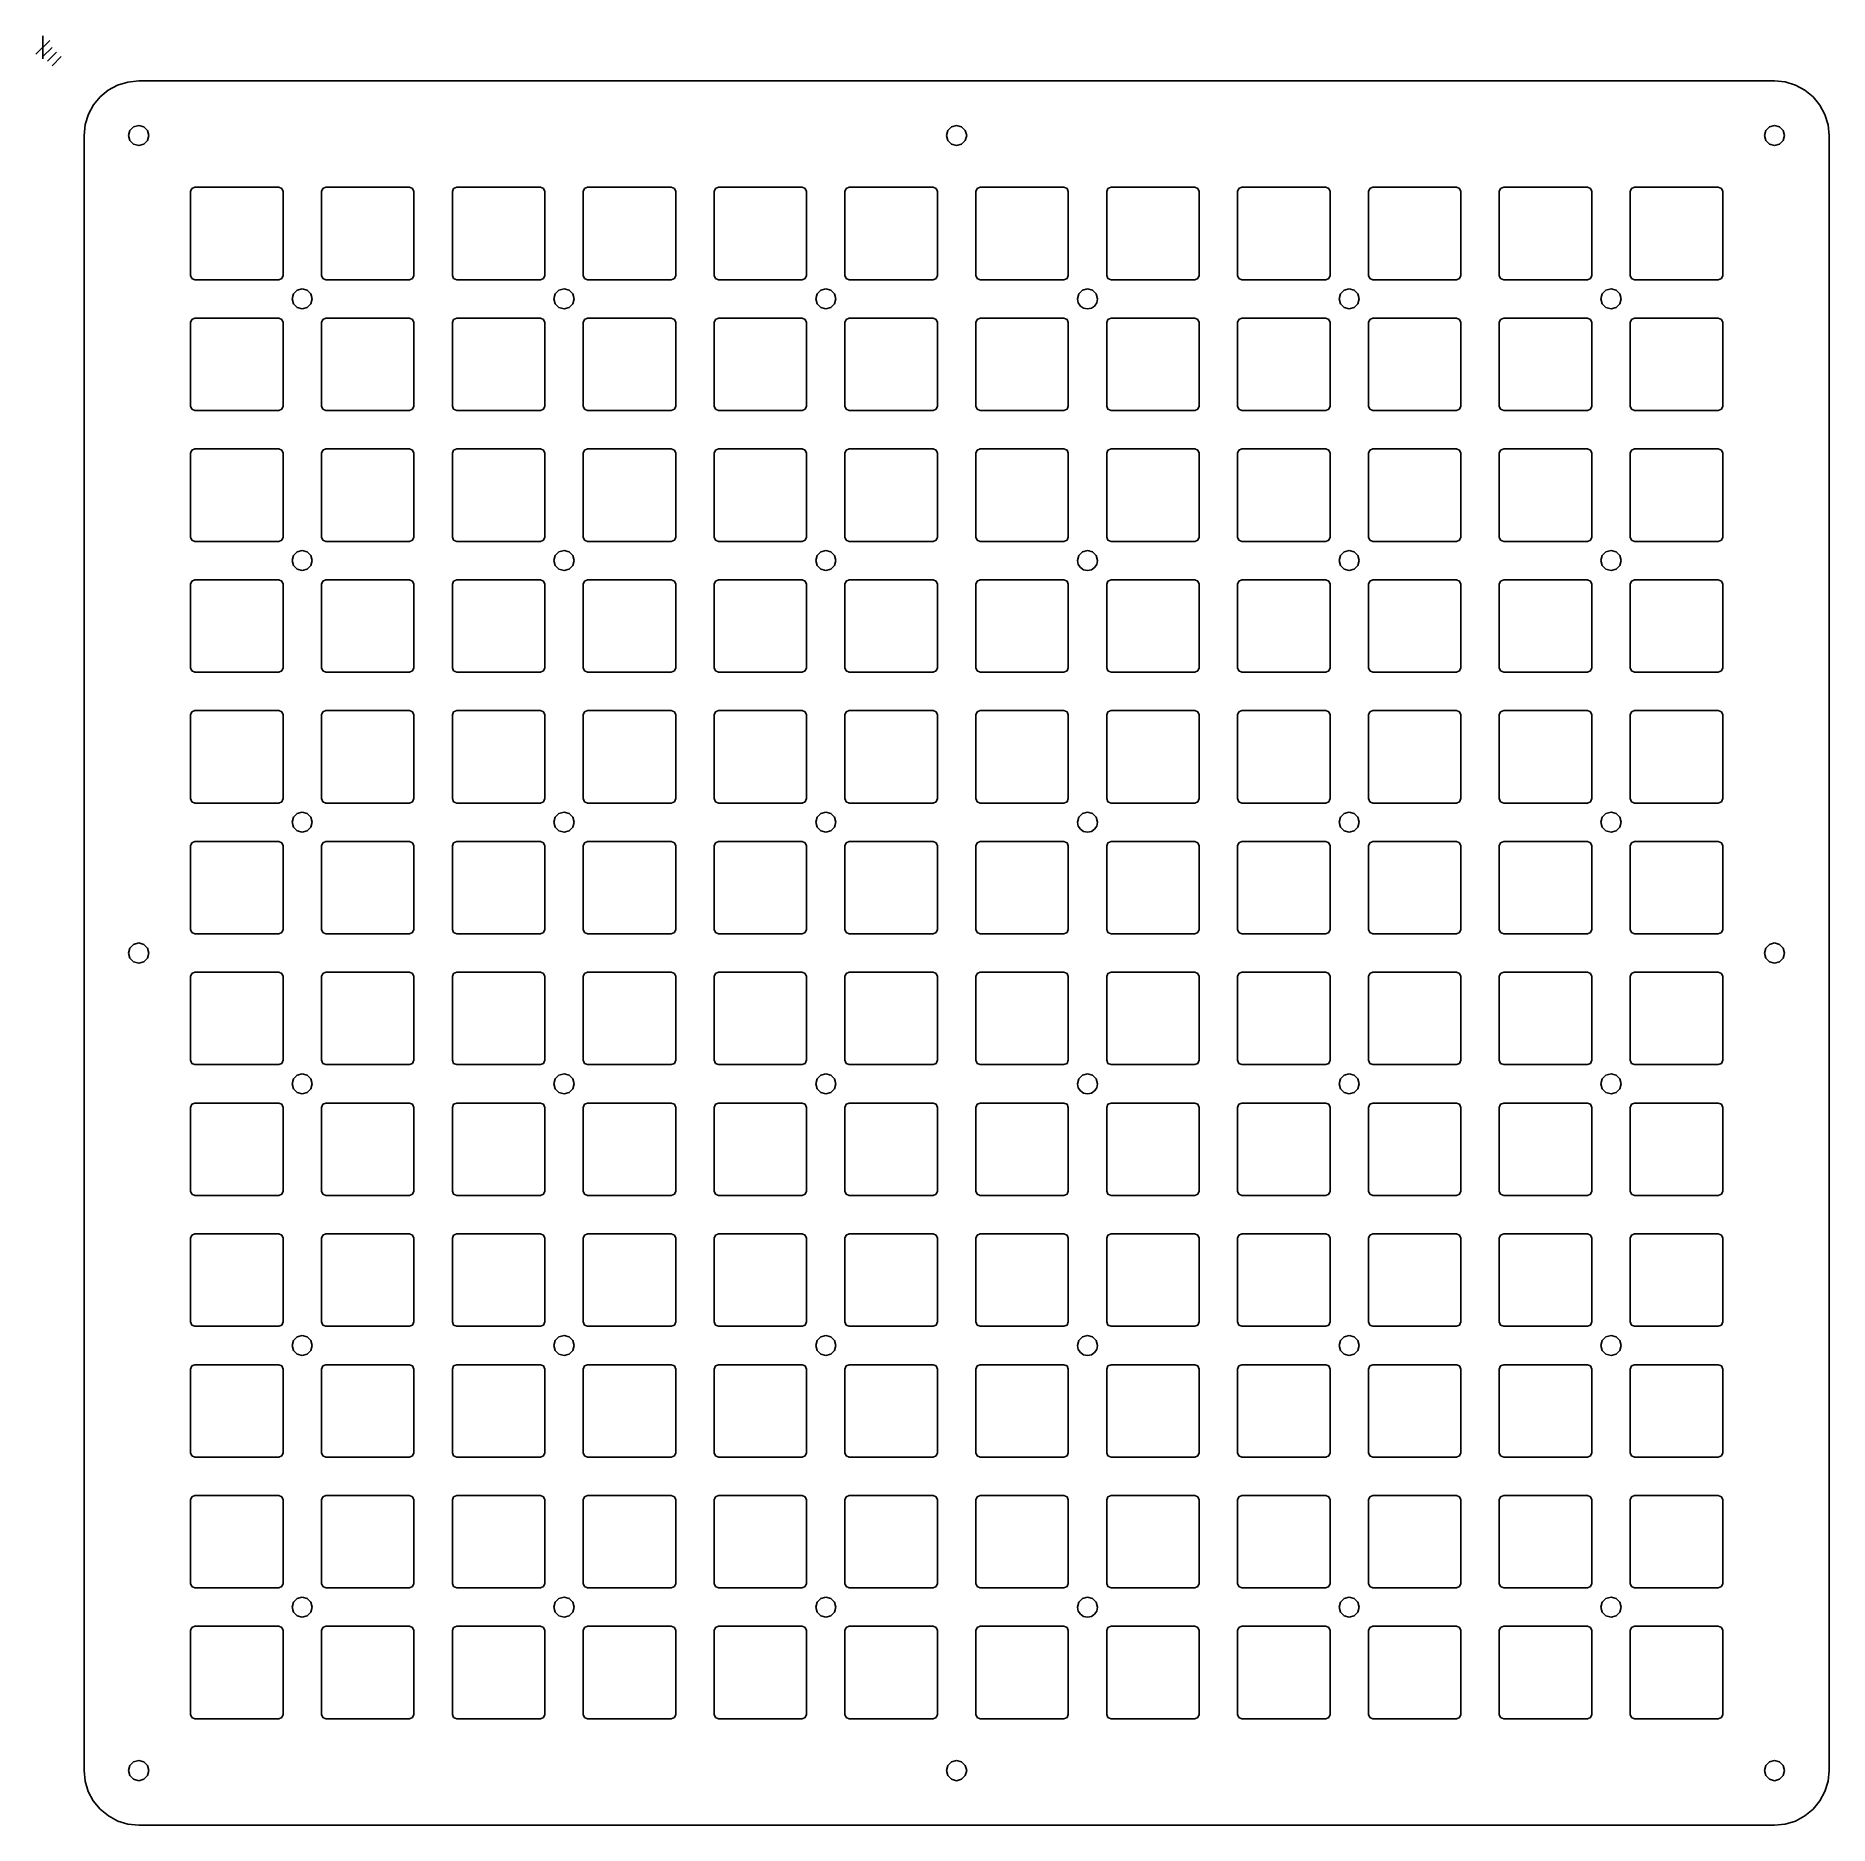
# Model space of a CAD drawing. Extents: x -1 to 205, y 93 to 298.
import ezdxf

# ---------------------------------------------------------------- set-up
doc = ezdxf.new("R2010")
doc.units = 0

msp = doc.modelspace()

# ---------------------------------------------------------------- linework, layer by layer
at = {"layer": 'Layer 1'}
for p, q in [((0, 298.323), (0, 295.677)), ((0.793749, 297.794), (-0.793749, 296.206)), ((1.05833, 297), (0, 295.94167)), ((1.5875, 296.471), (0.52917, 295.41267)), ((2.11666, 295.942), (1.05833, 294.88367))]:
    msp.add_line(p, q, dxfattribs=at)
at = {"layer": 'Shape2DView'}
for p, q in [((7.494692, 292.08958), (6.569718, 291.326399)), ((8.556335, 292.665829), (7.494692, 292.08958)), ((9.729515, 293.030013), (8.556335, 292.665829)), ((10.9891, 293.157), (9.729515, 293.030013)), ((198.489, 293.157), (10.9892, 293.157)), ((199.714009, 293.0358), (198.489, 293.157)), ((200.880773, 292.68125), (199.714009, 293.0358)), ((201.956506, 292.10693), (200.880773, 292.68125)), ((202.90842, 291.32642), (201.956506, 292.10693)), ((5.806546, 290.401418), (5.230307, 289.339769)), ((6.569718, 291.326399), (5.806546, 290.401418)), ((203.68893, 290.374506), (202.90842, 291.32642)), ((204.26325, 289.298773), (203.68893, 290.374506)), ((4.866134, 288.166586), (4.73916, 286.907)), ((5.230307, 289.339769), (4.866134, 288.166586)), ((10.4141, 287.902929), (9.993171, 287.482)), ((10.9891, 288.057), (10.4141, 287.902929)), ((11.5641, 287.902929), (10.9891, 288.057)), ((11.985029, 287.482), (11.5641, 287.902929)), ((104.164, 287.902929), (103.743071, 287.482)), ((104.739, 288.057), (104.164, 287.902929)), ((105.314, 287.902929), (104.739, 288.057)), ((105.734929, 287.482), (105.314, 287.902929)), ((197.914, 287.902929), (197.493071, 287.482)), ((198.489, 288.057), (197.914, 287.902929)), ((199.064, 287.902929), (198.489, 288.057)), ((199.484929, 287.482), (199.064, 287.902929)), ((204.6178, 288.132009), (204.26325, 289.298773)), ((204.739, 286.907), (204.6178, 288.132009)), ((4.73915, 286.907), (4.73915, 99.4073)), ((9.993171, 287.482), (9.8391, 286.907)), ((9.8391, 286.907), (9.993171, 286.332)), ((9.993171, 286.332), (10.4141, 285.911071)), ((10.4141, 285.911071), (10.9891, 285.757)), ((10.9891, 285.757), (11.5641, 285.911071)), ((11.5641, 285.911071), (11.985029, 286.332)), ((12.1391, 286.907), (11.985029, 287.482)), ((11.985029, 286.332), (12.1391, 286.907)), ((12.1391, 286.907), (12.1391, 286.907)), ((103.743071, 287.482), (103.589, 286.907)), ((103.589, 286.907), (103.743071, 286.332)), ((103.743071, 286.332), (104.164, 285.911071)), ((104.164, 285.911071), (104.739, 285.757)), ((104.739, 285.757), (105.314, 285.911071)), ((105.314, 285.911071), (105.734929, 286.332)), ((105.889, 286.907), (105.734929, 287.482)), ((105.734929, 286.332), (105.889, 286.907)), ((105.889, 286.907), (105.889, 286.907)), ((197.493071, 287.482), (197.339, 286.907)), ((197.339, 286.907), (197.493071, 286.332)), ((197.493071, 286.332), (197.914, 285.911071)), ((197.914, 285.911071), (198.489, 285.757)), ((198.489, 285.757), (199.064, 285.911071)), ((199.064, 285.911071), (199.484929, 286.332)), ((199.639, 286.907), (199.484929, 287.482)), ((199.484929, 286.332), (199.639, 286.907)), ((199.639, 286.907), (199.639, 286.907)), ((204.739, 99.4073), (204.739, 286.907)), ((16.9391, 280.457), (16.9391, 270.857)), ((17.085548, 280.810554), (16.939101, 280.457002)), ((17.4391, 280.957), (17.085548, 280.810554)), ((27.0391, 280.957), (17.4391, 280.957)), ((27.392654, 280.810552), (27.039102, 280.956998)), ((27.5391, 280.457), (27.392654, 280.810552)), ((27.5391, 270.857), (27.5391, 280.457)), ((31.9391, 280.457), (31.9391, 270.857)), ((32.085548, 280.810554), (31.939102, 280.457002)), ((32.4391, 280.957), (32.085548, 280.810554)), ((42.0391, 280.957), (32.4391, 280.957)), ((42.392653, 280.810553), (42.039099, 280.956998)), ((42.5391, 280.457), (42.392653, 280.810553)), ((42.5391, 270.857), (42.5391, 280.457)), ((46.9391, 280.457), (46.9391, 270.857)), ((47.085548, 280.810554), (46.939102, 280.457002)), ((47.4391, 280.957), (47.085548, 280.810554)), ((57.039, 280.957), (47.4392, 280.957)), ((57.392654, 280.810552), (57.039102, 280.956998)), ((57.5391, 280.457), (57.392654, 280.810552)), ((57.5391, 270.857), (57.5391, 280.457)), ((62.085546, 280.810555), (61.939099, 280.457002)), ((61.9391, 280.457), (61.9391, 270.857)), ((62.4391, 280.957), (62.085546, 280.810555)), ((72.039, 280.957), (62.4392, 280.957)), ((72.392654, 280.810552), (72.039102, 280.956998)), ((72.5391, 280.457), (72.392654, 280.810552)), ((72.5391, 270.857), (72.5391, 280.457)), ((76.9391, 280.457), (76.9391, 270.857)), ((77.085548, 280.810554), (76.939102, 280.457002)), ((77.4391, 280.957), (77.085548, 280.810554)), ((87.039, 280.957), (77.4392, 280.957)), ((87.392653, 280.810553), (87.039099, 280.956998)), ((87.5391, 280.457), (87.392653, 280.810553)), ((87.5391, 270.857), (87.5391, 280.457)), ((92.085448, 280.810554), (91.939002, 280.457002)), ((91.9391, 280.457), (91.9391, 270.857)), ((92.439, 280.957), (92.085448, 280.810554)), ((102.039, 280.957), (92.4389, 280.957)), ((102.392554, 280.810552), (102.039002, 280.956998)), ((102.539, 280.457), (102.392554, 280.810552)), ((102.539, 270.857), (102.539, 280.457)), ((107.085446, 280.810555), (106.938999, 280.457002)), ((106.939, 280.457), (106.939, 270.857)), ((107.439, 280.957), (107.085446, 280.810555)), ((117.039, 280.957), (107.439, 280.957)), ((117.392554, 280.810552), (117.039002, 280.956998)), ((117.539, 280.457), (117.392554, 280.810552)), ((117.539, 270.857), (117.539, 280.457)), ((121.939, 280.457), (121.939, 270.857)), ((122.085448, 280.810554), (121.939002, 280.457002)), ((122.439, 280.957), (122.085448, 280.810554)), ((132.039, 280.957), (122.439, 280.957)), ((132.392553, 280.810553), (132.038999, 280.956998)), ((132.539, 280.457), (132.392553, 280.810553)), ((132.539, 270.857), (132.539, 280.457)), ((136.939, 280.457), (136.939, 270.857)), ((137.085448, 280.810554), (136.939002, 280.457002)), ((137.439, 280.957), (137.085448, 280.810554)), ((147.039, 280.957), (137.439, 280.957)), ((147.392554, 280.810552), (147.039002, 280.956998)), ((147.539, 280.457), (147.392554, 280.810552)), ((147.539, 270.857), (147.539, 280.457)), ((152.085446, 280.810555), (151.938999, 280.457002)), ((151.939, 280.457), (151.939, 270.857)), ((152.439, 280.957), (152.085446, 280.810555)), ((162.039, 280.957), (152.439, 280.957)), ((162.392554, 280.810552), (162.039002, 280.956998)), ((162.539, 280.457), (162.392554, 280.810552)), ((162.539, 270.857), (162.539, 280.457)), ((166.939, 280.457), (166.939, 270.857)), ((167.085448, 280.810554), (166.939002, 280.457002)), ((167.439, 280.957), (167.085448, 280.810554)), ((177.039, 280.957), (167.439, 280.957)), ((177.392553, 280.810553), (177.038999, 280.956998)), ((177.539, 280.457), (177.392553, 280.810553)), ((177.539, 270.857), (177.539, 280.457)), ((181.939, 280.457), (181.939, 270.857)), ((182.085448, 280.810554), (181.939002, 280.457002)), ((182.439, 280.957), (182.085448, 280.810554)), ((192.039, 280.957), (182.439, 280.957)), ((192.392554, 280.810552), (192.039002, 280.956998)), ((192.539, 280.457), (192.392554, 280.810552)), ((192.539, 270.857), (192.539, 280.457)), ((16.9391, 270.857), (17.085546, 270.503447)), ((17.085546, 270.503447), (17.439099, 270.357001)), ((17.4391, 270.357), (27.0391, 270.357)), ((27.0391, 270.357), (27.392652, 270.503447)), ((27.392652, 270.503447), (27.539098, 270.856999)), ((29.7391, 269.307), (29.1641, 269.152929)), ((30.3141, 269.152929), (29.7391, 269.307)), ((31.9391, 270.857), (32.085546, 270.503448)), ((32.085546, 270.503448), (32.439098, 270.357001)), ((32.4391, 270.357), (42.0391, 270.357)), ((42.0391, 270.357), (42.392654, 270.503446)), ((42.392654, 270.503446), (42.539101, 270.856999)), ((46.9391, 270.857), (47.085546, 270.503448)), ((47.085546, 270.503448), (47.439098, 270.357001)), ((47.4392, 270.357), (57.039, 270.357)), ((57.0391, 270.357), (57.392652, 270.503447)), ((57.392652, 270.503447), (57.539098, 270.856999)), ((59.7391, 269.307), (59.1641, 269.152929)), ((60.3141, 269.152929), (59.7391, 269.307)), ((61.9391, 270.857), (62.085547, 270.503447)), ((62.085547, 270.503447), (62.439101, 270.357001)), ((62.4392, 270.357), (72.039, 270.357)), ((72.0391, 270.357), (72.392652, 270.503447)), ((72.392652, 270.503447), (72.539098, 270.856999)), ((76.9391, 270.857), (77.085546, 270.503448)), ((77.085546, 270.503448), (77.439098, 270.357001)), ((77.4392, 270.357), (87.039, 270.357)), ((87.039, 270.357), (87.392554, 270.503446)), ((87.392554, 270.503446), (87.539001, 270.856999)), ((89.739, 269.307), (89.164, 269.152929)), ((90.314, 269.152929), (89.739, 269.307)), ((91.939, 270.857), (92.085446, 270.503448)), ((92.085446, 270.503448), (92.438998, 270.357001)), ((92.4389, 270.357), (102.039, 270.357)), ((102.039, 270.357), (102.392552, 270.503447)), ((102.392552, 270.503447), (102.538998, 270.856999)), ((106.939, 270.857), (107.085447, 270.503447)), ((107.085447, 270.503447), (107.439001, 270.357001)), ((107.439, 270.357), (117.039, 270.357)), ((117.039, 270.357), (117.392552, 270.503447)), ((117.392552, 270.503447), (117.538998, 270.856999)), ((119.739, 269.307), (119.164, 269.152929)), ((120.314, 269.152929), (119.739, 269.307)), ((121.939, 270.857), (122.085446, 270.503448)), ((122.085446, 270.503448), (122.438998, 270.357001)), ((122.439, 270.357), (132.039, 270.357)), ((132.039, 270.357), (132.392554, 270.503446)), ((132.392554, 270.503446), (132.539001, 270.856999)), ((136.939, 270.857), (137.085446, 270.503448)), ((137.085446, 270.503448), (137.438998, 270.357001)), ((137.439, 270.357), (147.039, 270.357)), ((147.039, 270.357), (147.392552, 270.503447)), ((147.392552, 270.503447), (147.538998, 270.856999)), ((149.739, 269.307), (149.164, 269.152929)), ((150.314, 269.152929), (149.739, 269.307)), ((151.939, 270.857), (152.085447, 270.503447)), ((152.085447, 270.503447), (152.439001, 270.357001)), ((152.439, 270.357), (162.039, 270.357)), ((162.039, 270.357), (162.392552, 270.503447)), ((162.392552, 270.503447), (162.538998, 270.856999)), ((166.939, 270.857), (167.085446, 270.503448)), ((167.085446, 270.503448), (167.438998, 270.357001)), ((167.439, 270.357), (177.039, 270.357)), ((177.039, 270.357), (177.392554, 270.503446)), ((177.392554, 270.503446), (177.539001, 270.856999)), ((179.739, 269.307), (179.164, 269.152929)), ((180.314, 269.152929), (179.739, 269.307)), ((181.939, 270.857), (182.085446, 270.503448)), ((182.085446, 270.503448), (182.438998, 270.357001)), ((182.439, 270.357), (192.039, 270.357)), ((192.039, 270.357), (192.392552, 270.503447)), ((192.392552, 270.503447), (192.538998, 270.856999)), ((28.743171, 268.732), (28.5891, 268.157)), ((28.5891, 268.157), (28.743171, 267.582)), ((29.1641, 269.152929), (28.743171, 268.732)), ((28.743171, 267.582), (29.1641, 267.161071)), ((30.735029, 268.732), (30.3141, 269.152929)), ((30.3141, 267.161071), (30.735029, 267.582)), ((30.8891, 268.157), (30.735029, 268.732)), ((30.735029, 267.582), (30.8891, 268.157)), ((30.8891, 268.157), (30.8891, 268.157)), ((58.743171, 268.732), (58.5891, 268.157)), ((58.5891, 268.157), (58.743171, 267.582)), ((59.1641, 269.152929), (58.743171, 268.732)), ((58.743171, 267.582), (59.1641, 267.161071)), ((60.735029, 268.732), (60.3141, 269.152929)), ((60.3141, 267.161071), (60.735029, 267.582)), ((60.8891, 268.157), (60.735029, 268.732)), ((60.735029, 267.582), (60.8891, 268.157)), ((60.8891, 268.157), (60.8891, 268.157)), ((88.743071, 268.732), (88.589, 268.157)), ((88.589, 268.157), (88.743071, 267.582)), ((89.164, 269.152929), (88.743071, 268.732)), ((88.743071, 267.582), (89.164, 267.161071)), ((90.734929, 268.732), (90.314, 269.152929)), ((90.314, 267.161071), (90.734929, 267.582)), ((90.889, 268.157), (90.734929, 268.732)), ((90.734929, 267.582), (90.889, 268.157)), ((90.889, 268.157), (90.889, 268.157)), ((118.743071, 268.732), (118.589, 268.157)), ((118.589, 268.157), (118.679373, 267.709368)), ((118.679373, 267.709368), (118.925827, 267.343827)), ((119.164, 269.152929), (118.743071, 268.732)), ((118.925827, 267.343827), (119.291368, 267.097373)), ((120.186632, 267.097373), (120.552173, 267.343827)), ((120.734929, 268.732), (120.314, 269.152929)), ((120.552173, 267.343827), (120.798627, 267.709368)), ((120.889, 268.157), (120.734929, 268.732)), ((120.798627, 267.709368), (120.889, 268.157)), ((120.889, 268.157), (120.889, 268.157)), ((148.743071, 268.732), (148.589, 268.157)), ((148.589, 268.157), (148.743071, 267.582)), ((149.164, 269.152929), (148.743071, 268.732)), ((148.743071, 267.582), (149.164, 267.161071)), ((150.734929, 268.732), (150.314, 269.152929)), ((150.314, 267.161071), (150.734929, 267.582)), ((150.889, 268.157), (150.734929, 268.732)), ((150.734929, 267.582), (150.889, 268.157)), ((150.889, 268.157), (150.889, 268.157)), ((178.743071, 268.732), (178.589, 268.157)), ((178.589, 268.157), (178.743071, 267.582)), ((179.164, 269.152929), (178.743071, 268.732)), ((178.743071, 267.582), (179.164, 267.161071)), ((180.734929, 268.732), (180.314, 269.152929)), ((180.314, 267.161071), (180.734929, 267.582)), ((180.889, 268.157), (180.734929, 268.732)), ((180.734929, 267.582), (180.889, 268.157)), ((180.889, 268.157), (180.889, 268.157)), ((16.9391, 265.457), (16.9391, 255.857)), ((17.085548, 265.810554), (16.939101, 265.457002)), ((17.4391, 265.957), (17.085548, 265.810554)), ((27.0391, 265.957), (17.4391, 265.957)), ((27.392654, 265.810552), (27.039102, 265.956998)), ((27.5391, 265.457), (27.392654, 265.810552)), ((27.5391, 255.857), (27.5391, 265.457)), ((29.1641, 267.161071), (29.7391, 267.007)), ((29.7391, 267.007), (30.3141, 267.161071)), ((31.9391, 265.457), (31.9391, 255.857)), ((32.085548, 265.810554), (31.939102, 265.457002)), ((32.4391, 265.957), (32.085548, 265.810554)), ((42.0391, 265.957), (32.4391, 265.957)), ((42.392653, 265.810553), (42.039099, 265.956998)), ((42.5391, 265.457), (42.392653, 265.810553)), ((42.5391, 255.857), (42.5391, 265.457)), ((46.9391, 265.457), (46.9391, 255.857)), ((47.085548, 265.810554), (46.939102, 265.457002)), ((47.4391, 265.957), (47.085548, 265.810554)), ((57.039, 265.957), (47.4392, 265.957)), ((57.392654, 265.810552), (57.039102, 265.956998)), ((57.5391, 265.457), (57.392654, 265.810552)), ((57.5391, 255.857), (57.5391, 265.457)), ((59.1641, 267.161071), (59.7391, 267.007)), ((59.7391, 267.007), (60.3141, 267.161071)), ((62.085546, 265.810555), (61.939099, 265.457002)), ((61.9391, 265.457), (61.9391, 255.857)), ((62.4391, 265.957), (62.085546, 265.810555)), ((72.039, 265.957), (62.4392, 265.957)), ((72.392654, 265.810552), (72.039102, 265.956998)), ((72.5391, 265.457), (72.392654, 265.810552)), ((72.5391, 255.857), (72.5391, 265.457)), ((76.9391, 265.457), (76.9391, 255.857)), ((77.085548, 265.810554), (76.939102, 265.457002)), ((77.4391, 265.957), (77.085548, 265.810554)), ((87.039, 265.957), (77.4392, 265.957)), ((87.392653, 265.810553), (87.039099, 265.956998)), ((87.5391, 265.457), (87.392653, 265.810553)), ((87.5391, 255.857), (87.5391, 265.457)), ((89.164, 267.161071), (89.739, 267.007)), ((89.739, 267.007), (90.314, 267.161071)), ((92.085448, 265.810554), (91.939002, 265.457002)), ((91.9391, 265.457), (91.9391, 255.857)), ((92.439, 265.957), (92.085448, 265.810554)), ((102.039, 265.957), (92.4389, 265.957)), ((102.392554, 265.810552), (102.039002, 265.956998)), ((102.539, 265.457), (102.392554, 265.810552)), ((102.539, 255.857), (102.539, 265.457)), ((107.085446, 265.810555), (106.938999, 265.457002)), ((106.939, 265.457), (106.939, 255.857)), ((107.439, 265.957), (107.085446, 265.810555)), ((117.039, 265.957), (107.439, 265.957)), ((117.392554, 265.810552), (117.039002, 265.956998)), ((117.539, 265.457), (117.392554, 265.810552)), ((117.539, 255.857), (117.539, 265.457)), ((119.291368, 267.097373), (119.739, 267.007)), ((119.739, 267.007), (120.186632, 267.097373)), ((121.939, 265.457), (121.939, 255.857)), ((122.085448, 265.810554), (121.939002, 265.457002)), ((122.439, 265.957), (122.085448, 265.810554)), ((132.039, 265.957), (122.439, 265.957)), ((132.392553, 265.810553), (132.038999, 265.956998)), ((132.539, 265.457), (132.392553, 265.810553)), ((132.539, 255.857), (132.539, 265.457)), ((136.939, 265.457), (136.939, 255.857)), ((137.085448, 265.810554), (136.939002, 265.457002)), ((137.439, 265.957), (137.085448, 265.810554)), ((147.039, 265.957), (137.439, 265.957)), ((147.392554, 265.810552), (147.039002, 265.956998)), ((147.539, 265.457), (147.392554, 265.810552)), ((147.539, 255.857), (147.539, 265.457)), ((149.164, 267.161071), (149.739, 267.007)), ((149.739, 267.007), (150.314, 267.161071)), ((152.085446, 265.810555), (151.938999, 265.457002)), ((151.939, 265.457), (151.939, 255.857)), ((152.439, 265.957), (152.085446, 265.810555)), ((162.039, 265.957), (152.439, 265.957)), ((162.392554, 265.810552), (162.039002, 265.956998)), ((162.539, 265.457), (162.392554, 265.810552)), ((162.539, 255.857), (162.539, 265.457)), ((166.939, 265.457), (166.939, 255.857)), ((167.085448, 265.810554), (166.939002, 265.457002)), ((167.439, 265.957), (167.085448, 265.810554)), ((177.039, 265.957), (167.439, 265.957)), ((177.392553, 265.810553), (177.038999, 265.956998)), ((177.539, 265.457), (177.392553, 265.810553)), ((177.539, 255.857), (177.539, 265.457)), ((179.164, 267.161071), (179.739, 267.007)), ((179.739, 267.007), (180.314, 267.161071)), ((181.939, 265.457), (181.939, 255.857)), ((182.085448, 265.810554), (181.939002, 265.457002)), ((182.439, 265.957), (182.085448, 265.810554)), ((192.039, 265.957), (182.439, 265.957)), ((192.392554, 265.810552), (192.039002, 265.956998)), ((192.539, 265.457), (192.392554, 265.810552)), ((192.539, 255.857), (192.539, 265.457)), ((16.9391, 255.857), (17.085547, 255.503448)), ((17.085547, 255.503448), (17.439099, 255.357002)), ((17.4391, 255.357), (27.0391, 255.357)), ((27.0391, 255.357), (27.392652, 255.503446)), ((27.392652, 255.503446), (27.539098, 255.856998)), ((31.9391, 255.857), (32.085546, 255.503448)), ((32.085546, 255.503448), (32.439098, 255.357002)), ((32.4391, 255.357), (42.0391, 255.357)), ((42.0391, 255.357), (42.392654, 255.503445)), ((42.392654, 255.503445), (42.539101, 255.856998)), ((46.9391, 255.857), (47.085546, 255.503448)), ((47.085546, 255.503448), (47.439098, 255.357002)), ((47.4392, 255.357), (57.039, 255.357)), ((57.0391, 255.357), (57.392652, 255.503446)), ((57.392652, 255.503446), (57.539098, 255.856998)), ((61.9391, 255.857), (62.085547, 255.503447)), ((62.085547, 255.503447), (62.439101, 255.357002)), ((62.4392, 255.357), (72.039, 255.357)), ((72.0391, 255.357), (72.392652, 255.503446)), ((72.392652, 255.503446), (72.539098, 255.856998)), ((76.9391, 255.857), (77.085546, 255.503448)), ((77.085546, 255.503448), (77.439098, 255.357002)), ((77.4392, 255.357), (87.039, 255.357)), ((87.039, 255.357), (87.392554, 255.503445)), ((87.392554, 255.503445), (87.539001, 255.856998)), ((91.939, 255.857), (92.085446, 255.503448)), ((92.085446, 255.503448), (92.438998, 255.357002)), ((92.4389, 255.357), (102.039, 255.357)), ((102.039, 255.357), (102.392552, 255.503446)), ((102.392552, 255.503446), (102.538998, 255.856998)), ((106.939, 255.857), (107.085447, 255.503447)), ((107.085447, 255.503447), (107.439001, 255.357002)), ((107.439, 255.357), (117.039, 255.357)), ((117.039, 255.357), (117.392552, 255.503446)), ((117.392552, 255.503446), (117.538998, 255.856998)), ((121.939, 255.857), (122.085446, 255.503448)), ((122.085446, 255.503448), (122.438998, 255.357002)), ((122.439, 255.357), (132.039, 255.357)), ((132.039, 255.357), (132.392554, 255.503445)), ((132.392554, 255.503445), (132.539001, 255.856998)), ((136.939, 255.857), (137.085446, 255.503448)), ((137.085446, 255.503448), (137.438998, 255.357002)), ((137.439, 255.357), (147.039, 255.357)), ((147.039, 255.357), (147.392552, 255.503446)), ((147.392552, 255.503446), (147.538998, 255.856998)), ((151.939, 255.857), (152.085447, 255.503447)), ((152.085447, 255.503447), (152.439001, 255.357002)), ((152.439, 255.357), (162.039, 255.357)), ((162.039, 255.357), (162.392552, 255.503446)), ((162.392552, 255.503446), (162.538998, 255.856998)), ((166.939, 255.857), (167.085446, 255.503448)), ((167.085446, 255.503448), (167.438998, 255.357002)), ((167.439, 255.357), (177.039, 255.357)), ((177.039, 255.357), (177.392554, 255.503445)), ((177.392554, 255.503445), (177.539001, 255.856998)), ((181.939, 255.857), (182.085446, 255.503448)), ((182.085446, 255.503448), (182.438998, 255.357002)), ((182.439, 255.357), (192.039, 255.357)), ((192.039, 255.357), (192.392552, 255.503446)), ((192.392552, 255.503446), (192.538998, 255.856998)), ((17.085547, 250.810553), (16.939101, 250.456999)), ((17.4391, 250.957), (17.085547, 250.810553)), ((27.0391, 250.957), (17.4391, 250.957)), ((27.392655, 250.810554), (27.039102, 250.957001)), ((27.5391, 250.457), (27.392655, 250.810554)), ((32.085547, 250.810553), (31.939102, 250.456999)), ((32.4391, 250.957), (32.085547, 250.810553)), ((42.0391, 250.957), (32.4391, 250.957)), ((42.392654, 250.810555), (42.039099, 250.957001)), ((42.5391, 250.457), (42.392654, 250.810555)), ((47.085547, 250.810553), (46.939102, 250.456999)), ((47.4391, 250.957), (47.085547, 250.810553)), ((57.039, 250.957), (47.4392, 250.957)), ((57.392655, 250.810554), (57.039102, 250.957001)), ((57.5391, 250.457), (57.392655, 250.810554)), ((62.085545, 250.810554), (61.939099, 250.456999)), ((62.4391, 250.957), (62.085545, 250.810554)), ((72.039, 250.957), (62.4392, 250.957)), ((72.392655, 250.810554), (72.039102, 250.957001)), ((72.5391, 250.457), (72.392655, 250.810554)), ((77.085547, 250.810553), (76.939102, 250.456999)), ((77.4391, 250.957), (77.085547, 250.810553)), ((87.039, 250.957), (77.4392, 250.957)), ((87.392654, 250.810555), (87.039099, 250.957001)), ((87.5391, 250.457), (87.392654, 250.810555)), ((92.085447, 250.810553), (91.939002, 250.456999)), ((92.439, 250.957), (92.085447, 250.810553)), ((102.039, 250.957), (92.4389, 250.957)), ((102.392555, 250.810554), (102.039002, 250.957001)), ((102.539, 250.457), (102.392555, 250.810554)), ((107.085445, 250.810554), (106.938999, 250.456999)), ((107.439, 250.957), (107.085445, 250.810554)), ((117.039, 250.957), (107.439, 250.957)), ((117.392555, 250.810554), (117.039002, 250.957001)), ((117.539, 250.457), (117.392555, 250.810554)), ((122.085447, 250.810553), (121.939002, 250.456999)), ((122.439, 250.957), (122.085447, 250.810553)), ((132.039, 250.957), (122.439, 250.957)), ((132.392554, 250.810555), (132.038999, 250.957001)), ((132.539, 250.457), (132.392554, 250.810555)), ((137.085447, 250.810553), (136.939002, 250.456999)), ((137.439, 250.957), (137.085447, 250.810553)), ((147.039, 250.957), (137.439, 250.957)), ((147.392555, 250.810554), (147.039002, 250.957001)), ((147.539, 250.457), (147.392555, 250.810554)), ((152.085445, 250.810554), (151.938999, 250.456999)), ((152.439, 250.957), (152.085445, 250.810554)), ((162.039, 250.957), (152.439, 250.957)), ((162.392555, 250.810554), (162.039002, 250.957001)), ((162.539, 250.457), (162.392555, 250.810554)), ((167.085447, 250.810553), (166.939002, 250.456999)), ((167.439, 250.957), (167.085447, 250.810553)), ((177.039, 250.957), (167.439, 250.957)), ((177.392554, 250.810555), (177.038999, 250.957001)), ((177.539, 250.457), (177.392554, 250.810555)), ((182.085447, 250.810553), (181.939002, 250.456999)), ((182.439, 250.957), (182.085447, 250.810553)), ((192.039, 250.957), (182.439, 250.957)), ((192.392555, 250.810554), (192.039002, 250.957001)), ((192.539, 250.457), (192.392555, 250.810554)), ((16.9391, 250.457), (16.9391, 240.857)), ((27.5391, 240.857), (27.5391, 250.457)), ((31.9391, 250.457), (31.9391, 240.857)), ((42.5391, 240.857), (42.5391, 250.457)), ((46.9391, 250.457), (46.9391, 240.857)), ((57.5391, 240.857), (57.5391, 250.457)), ((61.9391, 250.457), (61.9391, 240.857)), ((72.5391, 240.857), (72.5391, 250.457)), ((76.9391, 250.457), (76.9391, 240.857)), ((87.5391, 240.857), (87.5391, 250.457)), ((91.9391, 250.457), (91.9391, 240.857)), ((102.539, 240.857), (102.539, 250.457)), ((106.939, 250.457), (106.939, 240.857)), ((117.539, 240.857), (117.539, 250.457)), ((121.939, 250.457), (121.939, 240.857)), ((132.539, 240.857), (132.539, 250.457)), ((136.939, 250.457), (136.939, 240.857)), ((147.539, 240.857), (147.539, 250.457)), ((151.939, 250.457), (151.939, 240.857)), ((162.539, 240.857), (162.539, 250.457)), ((166.939, 250.457), (166.939, 240.857)), ((177.539, 240.857), (177.539, 250.457)), ((181.939, 250.457), (181.939, 240.857)), ((192.539, 240.857), (192.539, 250.457)), ((16.9391, 240.857), (17.085547, 240.503448)), ((17.085547, 240.503448), (17.439099, 240.357002)), ((27.0391, 240.357), (27.392652, 240.503446)), ((27.392652, 240.503446), (27.539098, 240.856998)), ((31.9391, 240.857), (32.085546, 240.503448)), ((32.085546, 240.503448), (32.439098, 240.357002)), ((42.0391, 240.357), (42.392654, 240.503445)), ((42.392654, 240.503445), (42.539101, 240.856998)), ((46.9391, 240.857), (47.085546, 240.503448)), ((47.085546, 240.503448), (47.439098, 240.357002)), ((57.0391, 240.357), (57.392652, 240.503446)), ((57.392652, 240.503446), (57.539098, 240.856998)), ((61.9391, 240.857), (62.085547, 240.503447)), ((62.085547, 240.503447), (62.439101, 240.357002)), ((72.0391, 240.357), (72.392652, 240.503446)), ((72.392652, 240.503446), (72.539098, 240.856998)), ((76.9391, 240.857), (77.085546, 240.503448)), ((77.085546, 240.503448), (77.439098, 240.357002)), ((87.039, 240.357), (87.392554, 240.503445)), ((87.392554, 240.503445), (87.539001, 240.856998)), ((91.939, 240.857), (92.085446, 240.503448)), ((92.085446, 240.503448), (92.438998, 240.357002)), ((102.039, 240.357), (102.392552, 240.503446)), ((102.392552, 240.503446), (102.538998, 240.856998)), ((106.939, 240.857), (107.085447, 240.503447)), ((107.085447, 240.503447), (107.439001, 240.357002)), ((117.039, 240.357), (117.392552, 240.503446)), ((117.392552, 240.503446), (117.538998, 240.856998)), ((121.939, 240.857), (122.085446, 240.503448)), ((122.085446, 240.503448), (122.438998, 240.357002)), ((132.039, 240.357), (132.392554, 240.503445)), ((132.392554, 240.503445), (132.539001, 240.856998)), ((136.939, 240.857), (137.085446, 240.503448)), ((137.085446, 240.503448), (137.438998, 240.357002)), ((147.039, 240.357), (147.392552, 240.503446)), ((147.392552, 240.503446), (147.538998, 240.856998)), ((151.939, 240.857), (152.085447, 240.503447)), ((152.085447, 240.503447), (152.439001, 240.357002)), ((162.039, 240.357), (162.392552, 240.503446)), ((162.392552, 240.503446), (162.538998, 240.856998)), ((166.939, 240.857), (167.085446, 240.503448)), ((167.085446, 240.503448), (167.438998, 240.357002)), ((177.039, 240.357), (177.392554, 240.503445)), ((177.392554, 240.503445), (177.539001, 240.856998)), ((181.939, 240.857), (182.085446, 240.503448)), ((182.085446, 240.503448), (182.438998, 240.357002)), ((192.039, 240.357), (192.392552, 240.503446)), ((192.392552, 240.503446), (192.538998, 240.856998)), ((17.4391, 240.357), (27.0391, 240.357)), ((28.743171, 238.732), (28.5891, 238.157)), ((29.1641, 239.152929), (28.743171, 238.732)), ((29.7391, 239.307), (29.1641, 239.152929)), ((30.3141, 239.152929), (29.7391, 239.307)), ((30.735029, 238.732), (30.3141, 239.152929)), ((30.8891, 238.157), (30.735029, 238.732)), ((32.4391, 240.357), (42.0391, 240.357)), ((47.4392, 240.357), (57.039, 240.357)), ((58.743171, 238.732), (58.5891, 238.157)), ((59.1641, 239.152929), (58.743171, 238.732)), ((59.7391, 239.307), (59.1641, 239.152929)), ((60.3141, 239.152929), (59.7391, 239.307)), ((60.735029, 238.732), (60.3141, 239.152929)), ((60.8891, 238.157), (60.735029, 238.732)), ((62.4392, 240.357), (72.039, 240.357)), ((77.4392, 240.357), (87.039, 240.357)), ((88.743071, 238.732), (88.589, 238.157)), ((89.164, 239.152929), (88.743071, 238.732)), ((89.739, 239.307), (89.164, 239.152929)), ((90.314, 239.152929), (89.739, 239.307)), ((90.734929, 238.732), (90.314, 239.152929)), ((90.889, 238.157), (90.734929, 238.732)), ((92.4389, 240.357), (102.039, 240.357)), ((107.439, 240.357), (117.039, 240.357)), ((118.743071, 238.732), (118.589, 238.157)), ((119.164, 239.152929), (118.743071, 238.732)), ((119.739, 239.307), (119.164, 239.152929)), ((120.314, 239.152929), (119.739, 239.307)), ((120.734929, 238.732), (120.314, 239.152929)), ((120.889, 238.157), (120.734929, 238.732)), ((122.439, 240.357), (132.039, 240.357)), ((137.439, 240.357), (147.039, 240.357)), ((148.743071, 238.732), (148.589, 238.157)), ((149.164, 239.152929), (148.743071, 238.732)), ((149.739, 239.307), (149.164, 239.152929)), ((150.314, 239.152929), (149.739, 239.307)), ((150.734929, 238.732), (150.314, 239.152929)), ((150.889, 238.157), (150.734929, 238.732)), ((152.439, 240.357), (162.039, 240.357)), ((167.439, 240.357), (177.039, 240.357)), ((178.743071, 238.732), (178.589, 238.157)), ((179.164, 239.152929), (178.743071, 238.732)), ((179.739, 239.307), (179.164, 239.152929)), ((180.314, 239.152929), (179.739, 239.307)), ((180.734929, 238.732), (180.314, 239.152929)), ((180.889, 238.157), (180.734929, 238.732)), ((182.439, 240.357), (192.039, 240.357)), ((28.5891, 238.157), (28.743171, 237.582)), ((28.743171, 237.582), (29.1641, 237.161071)), ((29.1641, 237.161071), (29.7391, 237.007)), ((29.7391, 237.007), (30.3141, 237.161071)), ((30.3141, 237.161071), (30.735029, 237.582)), ((30.735029, 237.582), (30.8891, 238.157)), ((30.8891, 238.157), (30.8891, 238.157)), ((58.5891, 238.157), (58.743171, 237.582)), ((58.743171, 237.582), (59.1641, 237.161071)), ((59.1641, 237.161071), (59.7391, 237.007)), ((59.7391, 237.007), (60.3141, 237.161071)), ((60.3141, 237.161071), (60.735029, 237.582)), ((60.735029, 237.582), (60.8891, 238.157)), ((60.8891, 238.157), (60.8891, 238.157)), ((88.589, 238.157), (88.743071, 237.582)), ((88.743071, 237.582), (89.164, 237.161071)), ((89.164, 237.161071), (89.739, 237.007)), ((89.739, 237.007), (90.314, 237.161071)), ((90.314, 237.161071), (90.734929, 237.582)), ((90.734929, 237.582), (90.889, 238.157)), ((90.889, 238.157), (90.889, 238.157)), ((118.589, 238.157), (118.679373, 237.709368)), ((118.679373, 237.709368), (118.925827, 237.343827)), ((118.925827, 237.343827), (119.291368, 237.097373)), ((119.291368, 237.097373), (119.739, 237.007)), ((119.739, 237.007), (120.186632, 237.097373)), ((120.186632, 237.097373), (120.552173, 237.343827)), ((120.552173, 237.343827), (120.798627, 237.709368)), ((120.798627, 237.709368), (120.889, 238.157)), ((120.889, 238.157), (120.889, 238.157)), ((148.589, 238.157), (148.743071, 237.582)), ((148.743071, 237.582), (149.164, 237.161071)), ((149.164, 237.161071), (149.739, 237.007)), ((149.739, 237.007), (150.314, 237.161071)), ((150.314, 237.161071), (150.734929, 237.582)), ((150.734929, 237.582), (150.889, 238.157)), ((150.889, 238.157), (150.889, 238.157)), ((178.589, 238.157), (178.743071, 237.582)), ((178.743071, 237.582), (179.164, 237.161071)), ((179.164, 237.161071), (179.739, 237.007)), ((179.739, 237.007), (180.314, 237.161071)), ((180.314, 237.161071), (180.734929, 237.582)), ((180.734929, 237.582), (180.889, 238.157)), ((180.889, 238.157), (180.889, 238.157)), ((16.9391, 235.457), (16.9391, 225.857)), ((17.085548, 235.810554), (16.939101, 235.457002)), ((17.4391, 235.957), (17.085548, 235.810554)), ((27.0391, 235.957), (17.4391, 235.957)), ((27.392654, 235.810552), (27.039102, 235.956998)), ((27.5391, 235.457), (27.392654, 235.810552)), ((27.5391, 225.857), (27.5391, 235.457)), ((31.9391, 235.457), (31.9391, 225.857)), ((32.085548, 235.810554), (31.939102, 235.457002)), ((32.4391, 235.957), (32.085548, 235.810554)), ((42.0391, 235.957), (32.4391, 235.957)), ((42.392653, 235.810553), (42.039099, 235.956998)), ((42.5391, 235.457), (42.392653, 235.810553)), ((42.5391, 225.857), (42.5391, 235.457)), ((46.9391, 235.457), (46.9391, 225.857)), ((47.085548, 235.810554), (46.939102, 235.457002)), ((47.4391, 235.957), (47.085548, 235.810554)), ((57.039, 235.957), (47.4392, 235.957)), ((57.392654, 235.810552), (57.039102, 235.956998)), ((57.5391, 235.457), (57.392654, 235.810552)), ((57.5391, 225.857), (57.5391, 235.457)), ((62.085546, 235.810555), (61.939099, 235.457002)), ((61.9391, 235.457), (61.9391, 225.857)), ((62.4391, 235.957), (62.085546, 235.810555)), ((72.039, 235.957), (62.4392, 235.957)), ((72.392654, 235.810552), (72.039102, 235.956998)), ((72.5391, 235.457), (72.392654, 235.810552)), ((72.5391, 225.857), (72.5391, 235.457)), ((76.9391, 235.457), (76.9391, 225.857)), ((77.085548, 235.810554), (76.939102, 235.457002)), ((77.4391, 235.957), (77.085548, 235.810554)), ((87.039, 235.957), (77.4392, 235.957)), ((87.392653, 235.810553), (87.039099, 235.956998)), ((87.5391, 235.457), (87.392653, 235.810553)), ((87.5391, 225.857), (87.5391, 235.457)), ((92.085448, 235.810554), (91.939002, 235.457002)), ((91.9391, 235.457), (91.9391, 225.857)), ((92.439, 235.957), (92.085448, 235.810554)), ((102.039, 235.957), (92.4389, 235.957)), ((102.392554, 235.810552), (102.039002, 235.956998)), ((102.539, 235.457), (102.392554, 235.810552)), ((102.539, 225.857), (102.539, 235.457)), ((107.085446, 235.810555), (106.938999, 235.457002)), ((106.939, 235.457), (106.939, 225.857)), ((107.439, 235.957), (107.085446, 235.810555)), ((117.039, 235.957), (107.439, 235.957)), ((117.392554, 235.810552), (117.039002, 235.956998)), ((117.539, 235.457), (117.392554, 235.810552)), ((117.539, 225.857), (117.539, 235.457)), ((121.939, 235.457), (121.939, 225.857)), ((122.085448, 235.810554), (121.939002, 235.457002)), ((122.439, 235.957), (122.085448, 235.810554)), ((132.039, 235.957), (122.439, 235.957)), ((132.392553, 235.810553), (132.038999, 235.956998)), ((132.539, 235.457), (132.392553, 235.810553)), ((132.539, 225.857), (132.539, 235.457)), ((136.939, 235.457), (136.939, 225.857)), ((137.085448, 235.810554), (136.939002, 235.457002)), ((137.439, 235.957), (137.085448, 235.810554)), ((147.039, 235.957), (137.439, 235.957)), ((147.392554, 235.810552), (147.039002, 235.956998)), ((147.539, 235.457), (147.392554, 235.810552)), ((147.539, 225.857), (147.539, 235.457)), ((152.085446, 235.810555), (151.938999, 235.457002)), ((151.939, 235.457), (151.939, 225.857)), ((152.439, 235.957), (152.085446, 235.810555)), ((162.039, 235.957), (152.439, 235.957)), ((162.392554, 235.810552), (162.039002, 235.956998)), ((162.539, 235.457), (162.392554, 235.810552)), ((162.539, 225.857), (162.539, 235.457)), ((166.939, 235.457), (166.939, 225.857)), ((167.085448, 235.810554), (166.939002, 235.457002)), ((167.439, 235.957), (167.085448, 235.810554)), ((177.039, 235.957), (167.439, 235.957)), ((177.392553, 235.810553), (177.038999, 235.956998)), ((177.539, 235.457), (177.392553, 235.810553)), ((177.539, 225.857), (177.539, 235.457)), ((181.939, 235.457), (181.939, 225.857)), ((182.085448, 235.810554), (181.939002, 235.457002)), ((182.439, 235.957), (182.085448, 235.810554)), ((192.039, 235.957), (182.439, 235.957)), ((192.392554, 235.810552), (192.039002, 235.956998)), ((192.539, 235.457), (192.392554, 235.810552)), ((192.539, 225.857), (192.539, 235.457)), ((16.9391, 225.857), (17.085546, 225.503446)), ((17.085546, 225.503446), (17.439099, 225.356999)), ((17.4391, 225.357), (27.0391, 225.357)), ((27.0391, 225.357), (27.392653, 225.503447)), ((27.392653, 225.503447), (27.539098, 225.857001)), ((31.9391, 225.857), (32.085545, 225.503446)), ((32.085545, 225.503446), (32.439098, 225.356999)), ((32.4391, 225.357), (42.0391, 225.357)), ((42.0391, 225.357), (42.392655, 225.503446)), ((42.392655, 225.503446), (42.539101, 225.857001)), ((46.9391, 225.857), (47.085545, 225.503446)), ((47.085545, 225.503446), (47.439098, 225.356999)), ((47.4392, 225.357), (57.039, 225.357)), ((57.0391, 225.357), (57.392653, 225.503447)), ((57.392653, 225.503447), (57.539098, 225.857001)), ((61.9391, 225.857), (62.085546, 225.503445)), ((62.085546, 225.503445), (62.439101, 225.356999)), ((62.4392, 225.357), (72.039, 225.357)), ((72.0391, 225.357), (72.392653, 225.503447)), ((72.392653, 225.503447), (72.539098, 225.857001)), ((76.9391, 225.857), (77.085545, 225.503446)), ((77.085545, 225.503446), (77.439098, 225.356999)), ((77.4392, 225.357), (87.039, 225.357)), ((87.039, 225.357), (87.392555, 225.503446)), ((87.392555, 225.503446), (87.539001, 225.857001)), ((91.939, 225.857), (92.085445, 225.503446)), ((92.085445, 225.503446), (92.438998, 225.356999)), ((92.4389, 225.357), (102.039, 225.357)), ((102.039, 225.357), (102.392553, 225.503447)), ((102.392553, 225.503447), (102.538998, 225.857001)), ((106.939, 225.857), (107.085446, 225.503445)), ((107.085446, 225.503445), (107.439001, 225.356999)), ((107.439, 225.357), (117.039, 225.357)), ((117.039, 225.357), (117.392553, 225.503447)), ((117.392553, 225.503447), (117.538998, 225.857001)), ((121.939, 225.857), (122.085445, 225.503446)), ((122.085445, 225.503446), (122.438998, 225.356999)), ((122.439, 225.357), (132.039, 225.357)), ((132.039, 225.357), (132.392555, 225.503446)), ((132.392555, 225.503446), (132.539001, 225.857001)), ((136.939, 225.857), (137.085445, 225.503446)), ((137.085445, 225.503446), (137.438998, 225.356999)), ((137.439, 225.357), (147.039, 225.357)), ((147.039, 225.357), (147.392553, 225.503447)), ((147.392553, 225.503447), (147.538998, 225.857001)), ((151.939, 225.857), (152.085446, 225.503445)), ((152.085446, 225.503445), (152.439001, 225.356999)), ((152.439, 225.357), (162.039, 225.357)), ((162.039, 225.357), (162.392553, 225.503447)), ((162.392553, 225.503447), (162.538998, 225.857001)), ((166.939, 225.857), (167.085445, 225.503446)), ((167.085445, 225.503446), (167.438998, 225.356999)), ((167.439, 225.357), (177.039, 225.357)), ((177.039, 225.357), (177.392555, 225.503446)), ((177.392555, 225.503446), (177.539001, 225.857001)), ((181.939, 225.857), (182.085445, 225.503446)), ((182.085445, 225.503446), (182.438998, 225.356999)), ((182.439, 225.357), (192.039, 225.357)), ((192.039, 225.357), (192.392553, 225.503447)), ((192.392553, 225.503447), (192.538998, 225.857001)), ((16.9391, 220.457), (16.9391, 210.857)), ((17.085548, 220.810554), (16.939101, 220.457002)), ((17.4391, 220.957), (17.085548, 220.810554)), ((27.0391, 220.957), (17.4391, 220.957)), ((27.392654, 220.810552), (27.039102, 220.956998)), ((27.5391, 220.457), (27.392654, 220.810552)), ((27.5391, 210.857), (27.5391, 220.457)), ((31.9391, 220.457), (31.9391, 210.857)), ((32.085548, 220.810554), (31.939102, 220.457002)), ((32.4391, 220.957), (32.085548, 220.810554)), ((42.0391, 220.957), (32.4391, 220.957)), ((42.392653, 220.810553), (42.039099, 220.956998)), ((42.5391, 220.457), (42.392653, 220.810553)), ((42.5391, 210.857), (42.5391, 220.457)), ((46.9391, 220.457), (46.9391, 210.857)), ((47.085548, 220.810554), (46.939102, 220.457002)), ((47.4391, 220.957), (47.085548, 220.810554)), ((57.039, 220.957), (47.4392, 220.957)), ((57.392654, 220.810552), (57.039102, 220.956998)), ((57.5391, 220.457), (57.392654, 220.810552)), ((57.5391, 210.857), (57.5391, 220.457)), ((62.085546, 220.810555), (61.939099, 220.457002)), ((61.9391, 220.457), (61.9391, 210.857)), ((62.4391, 220.957), (62.085546, 220.810555)), ((72.039, 220.957), (62.4392, 220.957)), ((72.392654, 220.810552), (72.039102, 220.956998)), ((72.5391, 220.457), (72.392654, 220.810552)), ((72.5391, 210.857), (72.5391, 220.457)), ((76.9391, 220.457), (76.9391, 210.857)), ((77.085548, 220.810554), (76.939102, 220.457002)), ((77.4391, 220.957), (77.085548, 220.810554)), ((87.039, 220.957), (77.4392, 220.957)), ((87.392653, 220.810553), (87.039099, 220.956998)), ((87.5391, 220.457), (87.392653, 220.810553)), ((87.5391, 210.857), (87.5391, 220.457)), ((92.085448, 220.810554), (91.939002, 220.457002)), ((91.9391, 220.457), (91.9391, 210.857)), ((92.439, 220.957), (92.085448, 220.810554)), ((102.039, 220.957), (92.4389, 220.957)), ((102.392554, 220.810552), (102.039002, 220.956998)), ((102.539, 220.457), (102.392554, 220.810552)), ((102.539, 210.857), (102.539, 220.457)), ((107.085446, 220.810555), (106.938999, 220.457002)), ((106.939, 220.457), (106.939, 210.857)), ((107.439, 220.957), (107.085446, 220.810555)), ((117.039, 220.957), (107.439, 220.957)), ((117.392554, 220.810552), (117.039002, 220.956998)), ((117.539, 220.457), (117.392554, 220.810552)), ((117.539, 210.857), (117.539, 220.457)), ((121.939, 220.457), (121.939, 210.857)), ((122.085448, 220.810554), (121.939002, 220.457002)), ((122.439, 220.957), (122.085448, 220.810554)), ((132.039, 220.957), (122.439, 220.957)), ((132.392553, 220.810553), (132.038999, 220.956998)), ((132.539, 220.457), (132.392553, 220.810553)), ((132.539, 210.857), (132.539, 220.457)), ((136.939, 220.457), (136.939, 210.857)), ((137.085448, 220.810554), (136.939002, 220.457002)), ((137.439, 220.957), (137.085448, 220.810554)), ((147.039, 220.957), (137.439, 220.957)), ((147.392554, 220.810552), (147.039002, 220.956998)), ((147.539, 220.457), (147.392554, 220.810552)), ((147.539, 210.857), (147.539, 220.457)), ((152.085446, 220.810555), (151.938999, 220.457002)), ((151.939, 220.457), (151.939, 210.857)), ((152.439, 220.957), (152.085446, 220.810555)), ((162.039, 220.957), (152.439, 220.957)), ((162.392554, 220.810552), (162.039002, 220.956998)), ((162.539, 220.457), (162.392554, 220.810552)), ((162.539, 210.857), (162.539, 220.457)), ((166.939, 220.457), (166.939, 210.857)), ((167.085448, 220.810554), (166.939002, 220.457002)), ((167.439, 220.957), (167.085448, 220.810554)), ((177.039, 220.957), (167.439, 220.957)), ((177.392553, 220.810553), (177.038999, 220.956998)), ((177.539, 220.457), (177.392553, 220.810553)), ((177.539, 210.857), (177.539, 220.457)), ((181.939, 220.457), (181.939, 210.857)), ((182.085448, 220.810554), (181.939002, 220.457002)), ((182.439, 220.957), (182.085448, 220.810554)), ((192.039, 220.957), (182.439, 220.957)), ((192.392554, 220.810552), (192.039002, 220.956998)), ((192.539, 220.457), (192.392554, 220.810552)), ((192.539, 210.857), (192.539, 220.457)), ((16.9391, 210.857), (17.085547, 210.503448)), ((17.085547, 210.503448), (17.439099, 210.357002)), ((17.4391, 210.357), (27.0391, 210.357)), ((27.0391, 210.357), (27.392652, 210.503446)), ((27.392652, 210.503446), (27.539098, 210.856998)), ((31.9391, 210.857), (32.085546, 210.503448)), ((32.085546, 210.503448), (32.439098, 210.357002)), ((32.4391, 210.357), (42.0391, 210.357)), ((42.0391, 210.357), (42.392654, 210.503445)), ((42.392654, 210.503445), (42.539101, 210.856998)), ((46.9391, 210.857), (47.085546, 210.503448)), ((47.085546, 210.503448), (47.439098, 210.357002)), ((47.4392, 210.357), (57.039, 210.357)), ((57.0391, 210.357), (57.392652, 210.503446)), ((57.392652, 210.503446), (57.539098, 210.856998)), ((61.9391, 210.857), (62.085547, 210.503447)), ((62.085547, 210.503447), (62.439101, 210.357002)), ((62.4392, 210.357), (72.039, 210.357)), ((72.0391, 210.357), (72.392652, 210.503446)), ((72.392652, 210.503446), (72.539098, 210.856998)), ((76.9391, 210.857), (77.085546, 210.503448)), ((77.085546, 210.503448), (77.439098, 210.357002)), ((77.4392, 210.357), (87.039, 210.357)), ((87.039, 210.357), (87.392554, 210.503445)), ((87.392554, 210.503445), (87.539001, 210.856998)), ((91.939, 210.857), (92.085446, 210.503448)), ((92.085446, 210.503448), (92.438998, 210.357002)), ((92.4389, 210.357), (102.039, 210.357)), ((102.039, 210.357), (102.392552, 210.503446)), ((102.392552, 210.503446), (102.538998, 210.856998)), ((106.939, 210.857), (107.085447, 210.503447)), ((107.085447, 210.503447), (107.439001, 210.357002)), ((107.439, 210.357), (117.039, 210.357)), ((117.039, 210.357), (117.392552, 210.503446)), ((117.392552, 210.503446), (117.538998, 210.856998)), ((121.939, 210.857), (122.085446, 210.503448)), ((122.085446, 210.503448), (122.438998, 210.357002)), ((122.439, 210.357), (132.039, 210.357)), ((132.039, 210.357), (132.392554, 210.503445)), ((132.392554, 210.503445), (132.539001, 210.856998)), ((136.939, 210.857), (137.085446, 210.503448)), ((137.085446, 210.503448), (137.438998, 210.357002)), ((137.439, 210.357), (147.039, 210.357)), ((147.039, 210.357), (147.392552, 210.503446)), ((147.392552, 210.503446), (147.538998, 210.856998)), ((151.939, 210.857), (152.085447, 210.503447)), ((152.085447, 210.503447), (152.439001, 210.357002)), ((152.439, 210.357), (162.039, 210.357)), ((162.039, 210.357), (162.392552, 210.503446)), ((162.392552, 210.503446), (162.538998, 210.856998)), ((166.939, 210.857), (167.085446, 210.503448)), ((167.085446, 210.503448), (167.438998, 210.357002)), ((167.439, 210.357), (177.039, 210.357)), ((177.039, 210.357), (177.392554, 210.503445)), ((177.392554, 210.503445), (177.539001, 210.856998)), ((181.939, 210.857), (182.085446, 210.503448)), ((182.085446, 210.503448), (182.438998, 210.357002)), ((182.439, 210.357), (192.039, 210.357)), ((192.039, 210.357), (192.392552, 210.503446)), ((192.392552, 210.503446), (192.538998, 210.856998)), ((28.743171, 208.732), (28.5891, 208.157)), ((28.5891, 208.157), (28.743171, 207.582)), ((29.1641, 209.152929), (28.743171, 208.732)), ((29.7391, 209.307), (29.1641, 209.152929)), ((30.3141, 209.152929), (29.7391, 209.307)), ((30.735029, 208.732), (30.3141, 209.152929)), ((30.8891, 208.157), (30.735029, 208.732)), ((30.735029, 207.582), (30.8891, 208.157)), ((30.8891, 208.157), (30.8891, 208.157)), ((58.743171, 208.732), (58.5891, 208.157)), ((58.5891, 208.157), (58.743171, 207.582)), ((59.1641, 209.152929), (58.743171, 208.732)), ((59.7391, 209.307), (59.1641, 209.152929)), ((60.3141, 209.152929), (59.7391, 209.307)), ((60.735029, 208.732), (60.3141, 209.152929)), ((60.8891, 208.157), (60.735029, 208.732)), ((60.735029, 207.582), (60.8891, 208.157)), ((60.8891, 208.157), (60.8891, 208.157)), ((88.743071, 208.732), (88.589, 208.157)), ((88.589, 208.157), (88.743071, 207.582)), ((89.164, 209.152929), (88.743071, 208.732)), ((89.739, 209.307), (89.164, 209.152929)), ((90.314, 209.152929), (89.739, 209.307)), ((90.734929, 208.732), (90.314, 209.152929)), ((90.889, 208.157), (90.734929, 208.732)), ((90.734929, 207.582), (90.889, 208.157)), ((90.889, 208.157), (90.889, 208.157)), ((118.743071, 208.732), (118.589, 208.157)), ((118.589, 208.157), (118.679373, 207.709368)), ((118.679373, 207.709368), (118.925827, 207.343827)), ((119.164, 209.152929), (118.743071, 208.732)), ((119.739, 209.307), (119.164, 209.152929)), ((120.314, 209.152929), (119.739, 209.307)), ((120.734929, 208.732), (120.314, 209.152929)), ((120.552173, 207.343827), (120.798627, 207.709368)), ((120.889, 208.157), (120.734929, 208.732)), ((120.798627, 207.709368), (120.889, 208.157)), ((120.889, 208.157), (120.889, 208.157)), ((148.743071, 208.732), (148.589, 208.157)), ((148.589, 208.157), (148.743071, 207.582)), ((149.164, 209.152929), (148.743071, 208.732)), ((149.739, 209.307), (149.164, 209.152929)), ((150.314, 209.152929), (149.739, 209.307)), ((150.734929, 208.732), (150.314, 209.152929)), ((150.889, 208.157), (150.734929, 208.732)), ((150.734929, 207.582), (150.889, 208.157)), ((150.889, 208.157), (150.889, 208.157)), ((178.743071, 208.732), (178.589, 208.157)), ((178.589, 208.157), (178.743071, 207.582)), ((179.164, 209.152929), (178.743071, 208.732)), ((179.739, 209.307), (179.164, 209.152929)), ((180.314, 209.152929), (179.739, 209.307)), ((180.734929, 208.732), (180.314, 209.152929)), ((180.889, 208.157), (180.734929, 208.732)), ((180.734929, 207.582), (180.889, 208.157)), ((180.889, 208.157), (180.889, 208.157)), ((17.085547, 205.810553), (16.939101, 205.456999)), ((17.4391, 205.957), (17.085547, 205.810553)), ((27.0391, 205.957), (17.4391, 205.957)), ((27.392655, 205.810554), (27.039102, 205.957001)), ((27.5391, 205.457), (27.392655, 205.810554)), ((28.743171, 207.582), (29.1641, 207.161071)), ((29.1641, 207.161071), (29.7391, 207.007)), ((29.7391, 207.007), (30.3141, 207.161071)), ((30.3141, 207.161071), (30.735029, 207.582)), ((32.085547, 205.810553), (31.939102, 205.456999)), ((32.4391, 205.957), (32.085547, 205.810553)), ((42.0391, 205.957), (32.4391, 205.957)), ((42.392654, 205.810555), (42.039099, 205.957001)), ((42.5391, 205.457), (42.392654, 205.810555)), ((47.085547, 205.810553), (46.939102, 205.456999)), ((47.4391, 205.957), (47.085547, 205.810553)), ((57.039, 205.957), (47.4392, 205.957)), ((57.392655, 205.810554), (57.039102, 205.957001)), ((57.5391, 205.457), (57.392655, 205.810554)), ((58.743171, 207.582), (59.1641, 207.161071)), ((59.1641, 207.161071), (59.7391, 207.007)), ((59.7391, 207.007), (60.3141, 207.161071)), ((60.3141, 207.161071), (60.735029, 207.582)), ((62.085545, 205.810554), (61.939099, 205.456999)), ((62.4391, 205.957), (62.085545, 205.810554)), ((72.039, 205.957), (62.4392, 205.957)), ((72.392655, 205.810554), (72.039102, 205.957001)), ((72.5391, 205.457), (72.392655, 205.810554)), ((77.085547, 205.810553), (76.939102, 205.456999)), ((77.4391, 205.957), (77.085547, 205.810553)), ((87.039, 205.957), (77.4392, 205.957)), ((87.392654, 205.810555), (87.039099, 205.957001)), ((87.5391, 205.457), (87.392654, 205.810555)), ((88.743071, 207.582), (89.164, 207.161071)), ((89.164, 207.161071), (89.739, 207.007)), ((89.739, 207.007), (90.314, 207.161071)), ((90.314, 207.161071), (90.734929, 207.582)), ((92.085447, 205.810553), (91.939002, 205.456999)), ((92.439, 205.957), (92.085447, 205.810553)), ((102.039, 205.957), (92.4389, 205.957)), ((102.392555, 205.810554), (102.039002, 205.957001)), ((102.539, 205.457), (102.392555, 205.810554)), ((107.085445, 205.810554), (106.938999, 205.456999)), ((107.439, 205.957), (107.085445, 205.810554)), ((117.039, 205.957), (107.439, 205.957)), ((117.392555, 205.810554), (117.039002, 205.957001)), ((117.539, 205.457), (117.392555, 205.810554)), ((118.925827, 207.343827), (119.291368, 207.097373)), ((119.291368, 207.097373), (119.739, 207.007)), ((119.739, 207.007), (120.186632, 207.097373)), ((120.186632, 207.097373), (120.552173, 207.343827)), ((122.085447, 205.810553), (121.939002, 205.456999)), ((122.439, 205.957), (122.085447, 205.810553)), ((132.039, 205.957), (122.439, 205.957)), ((132.392554, 205.810555), (132.038999, 205.957001)), ((132.539, 205.457), (132.392554, 205.810555)), ((137.085447, 205.810553), (136.939002, 205.456999)), ((137.439, 205.957), (137.085447, 205.810553)), ((147.039, 205.957), (137.439, 205.957)), ((147.392555, 205.810554), (147.039002, 205.957001)), ((147.539, 205.457), (147.392555, 205.810554)), ((148.743071, 207.582), (149.164, 207.161071)), ((149.164, 207.161071), (149.739, 207.007)), ((149.739, 207.007), (150.314, 207.161071)), ((150.314, 207.161071), (150.734929, 207.582)), ((152.085445, 205.810554), (151.938999, 205.456999)), ((152.439, 205.957), (152.085445, 205.810554)), ((162.039, 205.957), (152.439, 205.957)), ((162.392555, 205.810554), (162.039002, 205.957001)), ((162.539, 205.457), (162.392555, 205.810554)), ((167.085447, 205.810553), (166.939002, 205.456999)), ((167.439, 205.957), (167.085447, 205.810553)), ((177.039, 205.957), (167.439, 205.957)), ((177.392554, 205.810555), (177.038999, 205.957001)), ((177.539, 205.457), (177.392554, 205.810555)), ((178.743071, 207.582), (179.164, 207.161071)), ((179.164, 207.161071), (179.739, 207.007)), ((179.739, 207.007), (180.314, 207.161071)), ((180.314, 207.161071), (180.734929, 207.582)), ((182.085447, 205.810553), (181.939002, 205.456999)), ((182.439, 205.957), (182.085447, 205.810553)), ((192.039, 205.957), (182.439, 205.957)), ((192.392555, 205.810554), (192.039002, 205.957001)), ((192.539, 205.457), (192.392555, 205.810554)), ((16.9391, 205.457), (16.9391, 195.857)), ((27.5391, 195.857), (27.5391, 205.457)), ((31.9391, 205.457), (31.9391, 195.857)), ((42.5391, 195.857), (42.5391, 205.457)), ((46.9391, 205.457), (46.9391, 195.857)), ((57.5391, 195.857), (57.5391, 205.457)), ((61.9391, 205.457), (61.9391, 195.857)), ((72.5391, 195.857), (72.5391, 205.457)), ((76.9391, 205.457), (76.9391, 195.857)), ((87.5391, 195.857), (87.5391, 205.457)), ((91.9391, 205.457), (91.9391, 195.857)), ((102.539, 195.857), (102.539, 205.457)), ((106.939, 205.457), (106.939, 195.857)), ((117.539, 195.857), (117.539, 205.457)), ((121.939, 205.457), (121.939, 195.857)), ((132.539, 195.857), (132.539, 205.457)), ((136.939, 205.457), (136.939, 195.857)), ((147.539, 195.857), (147.539, 205.457)), ((151.939, 205.457), (151.939, 195.857)), ((162.539, 195.857), (162.539, 205.457)), ((166.939, 205.457), (166.939, 195.857)), ((177.539, 195.857), (177.539, 205.457)), ((181.939, 205.457), (181.939, 195.857)), ((192.539, 195.857), (192.539, 205.457)), ((16.9391, 195.857), (17.085547, 195.503448)), ((17.085547, 195.503448), (17.439099, 195.357002)), ((17.4391, 195.357), (27.0391, 195.357)), ((27.0391, 195.357), (27.392652, 195.503446)), ((27.392652, 195.503446), (27.539098, 195.856998)), ((31.9391, 195.857), (32.085546, 195.503448)), ((32.085546, 195.503448), (32.439098, 195.357002)), ((32.4391, 195.357), (42.0391, 195.357)), ((42.0391, 195.357), (42.392654, 195.503445)), ((42.392654, 195.503445), (42.539101, 195.856998)), ((46.9391, 195.857), (47.085546, 195.503448)), ((47.085546, 195.503448), (47.439098, 195.357002)), ((47.4392, 195.357), (57.039, 195.357)), ((57.0391, 195.357), (57.392652, 195.503446)), ((57.392652, 195.503446), (57.539098, 195.856998)), ((61.9391, 195.857), (62.085547, 195.503447)), ((62.085547, 195.503447), (62.439101, 195.357002)), ((62.4392, 195.357), (72.039, 195.357)), ((72.0391, 195.357), (72.392652, 195.503446)), ((72.392652, 195.503446), (72.539098, 195.856998)), ((76.9391, 195.857), (77.085546, 195.503448)), ((77.085546, 195.503448), (77.439098, 195.357002)), ((77.4392, 195.357), (87.039, 195.357)), ((87.039, 195.357), (87.392554, 195.503445)), ((87.392554, 195.503445), (87.539001, 195.856998)), ((91.939, 195.857), (92.085446, 195.503448)), ((92.085446, 195.503448), (92.438998, 195.357002)), ((92.4389, 195.357), (102.039, 195.357)), ((102.039, 195.357), (102.392552, 195.503446)), ((102.392552, 195.503446), (102.538998, 195.856998)), ((106.939, 195.857), (107.085447, 195.503447)), ((107.085447, 195.503447), (107.439001, 195.357002)), ((107.439, 195.357), (117.039, 195.357)), ((117.039, 195.357), (117.392552, 195.503446)), ((117.392552, 195.503446), (117.538998, 195.856998)), ((121.939, 195.857), (122.085446, 195.503448)), ((122.085446, 195.503448), (122.438998, 195.357002)), ((122.439, 195.357), (132.039, 195.357)), ((132.039, 195.357), (132.392554, 195.503445)), ((132.392554, 195.503445), (132.539001, 195.856998)), ((136.939, 195.857), (137.085446, 195.503448)), ((137.085446, 195.503448), (137.438998, 195.357002)), ((137.439, 195.357), (147.039, 195.357)), ((147.039, 195.357), (147.392552, 195.503446)), ((147.392552, 195.503446), (147.538998, 195.856998)), ((151.939, 195.857), (152.085447, 195.503447)), ((152.085447, 195.503447), (152.439001, 195.357002)), ((152.439, 195.357), (162.039, 195.357)), ((162.039, 195.357), (162.392552, 195.503446)), ((162.392552, 195.503446), (162.538998, 195.856998)), ((166.939, 195.857), (167.085446, 195.503448)), ((167.085446, 195.503448), (167.438998, 195.357002)), ((167.439, 195.357), (177.039, 195.357)), ((177.039, 195.357), (177.392554, 195.503445)), ((177.392554, 195.503445), (177.539001, 195.856998)), ((181.939, 195.857), (182.085446, 195.503448)), ((182.085446, 195.503448), (182.438998, 195.357002)), ((182.439, 195.357), (192.039, 195.357)), ((192.039, 195.357), (192.392552, 195.503446)), ((192.392552, 195.503446), (192.538998, 195.856998)), ((9.993171, 193.732), (9.8391, 193.157)), ((10.4141, 194.152929), (9.993171, 193.732)), ((10.9891, 194.307), (10.4141, 194.152929)), ((11.5641, 194.152929), (10.9891, 194.307)), ((11.985029, 193.732), (11.5641, 194.152929)), ((12.1391, 193.157), (11.985029, 193.732)), ((197.493071, 193.732), (197.339, 193.157)), ((197.914, 194.152929), (197.493071, 193.732)), ((198.489, 194.307), (197.914, 194.152929)), ((199.064, 194.152929), (198.489, 194.307)), ((199.484929, 193.732), (199.064, 194.152929)), ((199.639, 193.157), (199.484929, 193.732)), ((9.8391, 193.157), (9.993171, 192.582)), ((9.993171, 192.582), (10.4141, 192.161071)), ((10.4141, 192.161071), (10.9891, 192.007)), ((10.9891, 192.007), (11.5641, 192.161071)), ((11.5641, 192.161071), (11.985029, 192.582)), ((11.985029, 192.582), (12.1391, 193.157)), ((12.1391, 193.157), (12.1391, 193.157)), ((197.339, 193.157), (197.493071, 192.582)), ((197.493071, 192.582), (197.914, 192.161071)), ((197.914, 192.161071), (198.489, 192.007)), ((198.489, 192.007), (199.064, 192.161071)), ((199.064, 192.161071), (199.484929, 192.582)), ((199.484929, 192.582), (199.639, 193.157)), ((199.639, 193.157), (199.639, 193.157)), ((16.9391, 190.457), (16.9391, 180.857)), ((17.085548, 190.810554), (16.939101, 190.457002)), ((17.4391, 190.957), (17.085548, 190.810554)), ((27.0391, 190.957), (17.4391, 190.957)), ((27.392654, 190.810552), (27.039102, 190.956998)), ((27.5391, 190.457), (27.392654, 190.810552)), ((27.5391, 180.857), (27.5391, 190.457)), ((31.9391, 190.457), (31.9391, 180.857)), ((32.085548, 190.810554), (31.939102, 190.457002)), ((32.4391, 190.957), (32.085548, 190.810554)), ((42.0391, 190.957), (32.4391, 190.957)), ((42.392653, 190.810553), (42.039099, 190.956998)), ((42.5391, 190.457), (42.392653, 190.810553)), ((42.5391, 180.857), (42.5391, 190.457)), ((46.9391, 190.457), (46.9391, 180.857)), ((47.085548, 190.810554), (46.939102, 190.457002)), ((47.4391, 190.957), (47.085548, 190.810554)), ((57.039, 190.957), (47.4392, 190.957)), ((57.392654, 190.810552), (57.039102, 190.956998)), ((57.5391, 190.457), (57.392654, 190.810552)), ((57.5391, 180.857), (57.5391, 190.457)), ((62.085546, 190.810555), (61.939099, 190.457002)), ((61.9391, 190.457), (61.9391, 180.857)), ((62.4391, 190.957), (62.085546, 190.810555)), ((72.039, 190.957), (62.4392, 190.957)), ((72.392654, 190.810552), (72.039102, 190.956998)), ((72.5391, 190.457), (72.392654, 190.810552)), ((72.5391, 180.857), (72.5391, 190.457)), ((76.9391, 190.457), (76.9391, 180.857)), ((77.085548, 190.810554), (76.939102, 190.457002)), ((77.4391, 190.957), (77.085548, 190.810554)), ((87.039, 190.957), (77.4392, 190.957)), ((87.392618, 190.810589), (87.039, 190.957)), ((87.5391, 190.457), (87.392618, 190.810589)), ((87.5391, 180.857), (87.5391, 190.457)), ((92.085448, 190.810554), (91.939002, 190.457002)), ((91.9391, 190.457), (91.9391, 180.857)), ((92.439, 190.957), (92.085448, 190.810554)), ((102.039, 190.957), (92.4389, 190.957)), ((102.392554, 190.810552), (102.039002, 190.956998)), ((102.539, 190.457), (102.392554, 190.810552)), ((102.539, 180.857), (102.539, 190.457)), ((107.085446, 190.810555), (106.938999, 190.457002)), ((106.939, 190.457), (106.939, 180.857)), ((107.439, 190.957), (107.085446, 190.810555)), ((117.039, 190.957), (107.439, 190.957)), ((117.392554, 190.810552), (117.039002, 190.956998)), ((117.539, 190.457), (117.392554, 190.810552)), ((117.539, 180.857), (117.539, 190.457)), ((121.939, 190.457), (121.939, 180.857)), ((122.085448, 190.810554), (121.939002, 190.457002)), ((122.439, 190.957), (122.085448, 190.810554)), ((132.039, 190.957), (122.439, 190.957)), ((132.392553, 190.810553), (132.038999, 190.956998)), ((132.539, 190.457), (132.392553, 190.810553)), ((132.539, 180.857), (132.539, 190.457)), ((136.939, 190.457), (136.939, 180.857)), ((137.085448, 190.810554), (136.939002, 190.457002)), ((137.439, 190.957), (137.085448, 190.810554)), ((147.039, 190.957), (137.439, 190.957)), ((147.392554, 190.810552), (147.039002, 190.956998)), ((147.539, 190.457), (147.392554, 190.810552)), ((147.539, 180.857), (147.539, 190.457)), ((152.085446, 190.810555), (151.938999, 190.457002)), ((151.939, 190.457), (151.939, 180.857)), ((152.439, 190.957), (152.085446, 190.810555)), ((162.039, 190.957), (152.439, 190.957)), ((162.392554, 190.810552), (162.039002, 190.956998)), ((162.539, 190.457), (162.392554, 190.810552)), ((162.539, 180.857), (162.539, 190.457)), ((166.939, 190.457), (166.939, 180.857)), ((167.085448, 190.810554), (166.939002, 190.457002)), ((167.439, 190.957), (167.085448, 190.810554)), ((177.039, 190.957), (167.439, 190.957)), ((177.392553, 190.810553), (177.038999, 190.956998)), ((177.539, 190.457), (177.392553, 190.810553)), ((177.539, 180.857), (177.539, 190.457)), ((181.939, 190.457), (181.939, 180.857)), ((182.085448, 190.810554), (181.939002, 190.457002)), ((182.439, 190.957), (182.085448, 190.810554)), ((192.039, 190.957), (182.439, 190.957)), ((192.392554, 190.810554), (192.039, 190.957)), ((192.539, 190.457), (192.392554, 190.810554)), ((192.539, 180.857), (192.539, 190.457)), ((16.9391, 180.857), (17.085546, 180.503446)), ((17.085546, 180.503446), (17.439099, 180.356999)), ((17.4391, 180.357), (27.0391, 180.357)), ((27.0391, 180.357), (27.392653, 180.503447)), ((27.392653, 180.503447), (27.539098, 180.857001)), ((29.1641, 179.152929), (28.743171, 178.732)), ((29.7391, 179.307), (29.1641, 179.152929)), ((30.3141, 179.152929), (29.7391, 179.307)), ((30.735029, 178.732), (30.3141, 179.152929)), ((31.9391, 180.857), (32.085545, 180.503446)), ((32.085545, 180.503446), (32.439098, 180.356999)), ((32.4391, 180.357), (42.0391, 180.357)), ((42.0391, 180.357), (42.392655, 180.503446)), ((42.392655, 180.503446), (42.539101, 180.857001)), ((46.9391, 180.857), (47.085545, 180.503446)), ((47.085545, 180.503446), (47.439098, 180.356999)), ((47.4392, 180.357), (57.039, 180.357)), ((57.0391, 180.357), (57.392653, 180.503447)), ((57.392653, 180.503447), (57.539098, 180.857001)), ((59.1641, 179.152929), (58.743171, 178.732)), ((59.7391, 179.307), (59.1641, 179.152929)), ((60.3141, 179.152929), (59.7391, 179.307)), ((60.735029, 178.732), (60.3141, 179.152929)), ((61.9391, 180.857), (62.085546, 180.503445)), ((62.085546, 180.503445), (62.439101, 180.356999)), ((62.4392, 180.357), (72.039, 180.357)), ((72.0391, 180.357), (72.392653, 180.503447)), ((72.392653, 180.503447), (72.539098, 180.857001)), ((76.9391, 180.857), (77.085545, 180.503446)), ((77.085545, 180.503446), (77.439098, 180.356999)), ((77.4392, 180.357), (87.039, 180.357)), ((87.039, 180.357), (87.392555, 180.503446)), ((87.392555, 180.503446), (87.539001, 180.857001)), ((89.164, 179.152929), (88.743071, 178.732)), ((89.739, 179.307), (89.164, 179.152929)), ((90.314, 179.152929), (89.739, 179.307)), ((90.734929, 178.732), (90.314, 179.152929)), ((91.939, 180.857), (92.085445, 180.503446)), ((92.085445, 180.503446), (92.438998, 180.356999)), ((92.4389, 180.357), (102.039, 180.357)), ((102.039, 180.357), (102.392553, 180.503447)), ((102.392553, 180.503447), (102.538998, 180.857001)), ((106.939, 180.857), (107.085446, 180.503445)), ((107.085446, 180.503445), (107.439001, 180.356999)), ((107.439, 180.357), (117.039, 180.357)), ((117.039, 180.357), (117.392553, 180.503447)), ((117.392553, 180.503447), (117.538998, 180.857001)), ((119.164, 179.152929), (118.743071, 178.732)), ((119.739, 179.307), (119.164, 179.152929)), ((120.314, 179.152929), (119.739, 179.307)), ((120.734929, 178.732), (120.314, 179.152929)), ((121.939, 180.857), (122.085445, 180.503446)), ((122.085445, 180.503446), (122.438998, 180.356999)), ((122.439, 180.357), (132.039, 180.357)), ((132.039, 180.357), (132.392555, 180.503446)), ((132.392555, 180.503446), (132.539001, 180.857001)), ((136.939, 180.857), (137.085445, 180.503446)), ((137.085445, 180.503446), (137.438998, 180.356999)), ((137.439, 180.357), (147.039, 180.357)), ((147.039, 180.357), (147.392553, 180.503447)), ((147.392553, 180.503447), (147.538998, 180.857001)), ((149.164, 179.152929), (148.743071, 178.732)), ((149.739, 179.307), (149.164, 179.152929)), ((150.314, 179.152929), (149.739, 179.307)), ((150.734929, 178.732), (150.314, 179.152929)), ((151.939, 180.857), (152.085446, 180.503445)), ((152.085446, 180.503445), (152.439001, 180.356999)), ((152.439, 180.357), (162.039, 180.357)), ((162.039, 180.357), (162.392553, 180.503447)), ((162.392553, 180.503447), (162.538998, 180.857001)), ((166.939, 180.857), (167.085445, 180.503446)), ((167.085445, 180.503446), (167.438998, 180.356999)), ((167.439, 180.357), (177.039, 180.357)), ((177.039, 180.357), (177.392555, 180.503446)), ((177.392555, 180.503446), (177.539001, 180.857001)), ((179.164, 179.152929), (178.743071, 178.732)), ((179.739, 179.307), (179.164, 179.152929)), ((180.314, 179.152929), (179.739, 179.307)), ((180.734929, 178.732), (180.314, 179.152929)), ((181.939, 180.857), (182.085445, 180.503446)), ((182.085445, 180.503446), (182.438998, 180.356999)), ((182.439, 180.357), (192.039, 180.357)), ((192.039, 180.357), (192.392553, 180.503447)), ((192.392553, 180.503447), (192.538998, 180.857001)), ((28.743171, 178.732), (28.5891, 178.157)), ((28.5891, 178.157), (28.743171, 177.582)), ((28.743171, 177.582), (29.1641, 177.161071)), ((29.1641, 177.161071), (29.7391, 177.007)), ((29.7391, 177.007), (30.3141, 177.161071)), ((30.3141, 177.161071), (30.735029, 177.582)), ((30.8891, 178.157), (30.735029, 178.732)), ((30.735029, 177.582), (30.8891, 178.157)), ((30.8891, 178.157), (30.8891, 178.157)), ((58.743171, 178.732), (58.5891, 178.157)), ((58.5891, 178.157), (58.743171, 177.582)), ((58.743171, 177.582), (59.1641, 177.161071)), ((59.1641, 177.161071), (59.7391, 177.007)), ((59.7391, 177.007), (60.3141, 177.161071)), ((60.3141, 177.161071), (60.735029, 177.582)), ((60.8891, 178.157), (60.735029, 178.732)), ((60.735029, 177.582), (60.8891, 178.157)), ((60.8891, 178.157), (60.8891, 178.157)), ((88.743071, 178.732), (88.589, 178.157)), ((88.589, 178.157), (88.743071, 177.582)), ((88.743071, 177.582), (89.164, 177.161071)), ((89.164, 177.161071), (89.739, 177.007)), ((89.739, 177.007), (90.314, 177.161071)), ((90.314, 177.161071), (90.734929, 177.582)), ((90.889, 178.157), (90.734929, 178.732)), ((90.734929, 177.582), (90.889, 178.157)), ((90.889, 178.157), (90.889, 178.157)), ((118.743071, 178.732), (118.589, 178.157)), ((118.589, 178.157), (118.679373, 177.709368)), ((118.679373, 177.709368), (118.925827, 177.343827)), ((118.925827, 177.343827), (119.291368, 177.097373)), ((119.291368, 177.097373), (119.739, 177.007)), ((119.739, 177.007), (120.186632, 177.097373)), ((120.186632, 177.097373), (120.552173, 177.343827)), ((120.552173, 177.343827), (120.798627, 177.709368)), ((120.889, 178.157), (120.734929, 178.732)), ((120.798627, 177.709368), (120.889, 178.157)), ((120.889, 178.157), (120.889, 178.157)), ((148.743071, 178.732), (148.589, 178.157)), ((148.589, 178.157), (148.743071, 177.582)), ((148.743071, 177.582), (149.164, 177.161071)), ((149.164, 177.161071), (149.739, 177.007)), ((149.739, 177.007), (150.314, 177.161071)), ((150.314, 177.161071), (150.734929, 177.582)), ((150.889, 178.157), (150.734929, 178.732)), ((150.734929, 177.582), (150.889, 178.157)), ((150.889, 178.157), (150.889, 178.157)), ((178.743071, 178.732), (178.589, 178.157)), ((178.589, 178.157), (178.743071, 177.582)), ((178.743071, 177.582), (179.164, 177.161071)), ((179.164, 177.161071), (179.739, 177.007)), ((179.739, 177.007), (180.314, 177.161071)), ((180.314, 177.161071), (180.734929, 177.582)), ((180.889, 178.157), (180.734929, 178.732)), ((180.734929, 177.582), (180.889, 178.157)), ((180.889, 178.157), (180.889, 178.157)), ((16.9391, 175.457), (16.9391, 165.857)), ((17.085548, 175.810554), (16.939101, 175.457002)), ((17.4391, 175.957), (17.085548, 175.810554)), ((27.0391, 175.957), (17.4391, 175.957)), ((27.392654, 175.810552), (27.039102, 175.956998)), ((27.5391, 175.457), (27.392654, 175.810552)), ((27.5391, 165.857), (27.5391, 175.457)), ((31.9391, 175.457), (31.9391, 165.857)), ((32.085548, 175.810554), (31.939102, 175.457002)), ((32.4391, 175.957), (32.085548, 175.810554)), ((42.0391, 175.957), (32.4391, 175.957)), ((42.392653, 175.810553), (42.039099, 175.956998)), ((42.5391, 175.457), (42.392653, 175.810553)), ((42.5391, 165.857), (42.5391, 175.457)), ((46.9391, 175.457), (46.9391, 165.857)), ((47.085548, 175.810554), (46.939102, 175.457002)), ((47.4391, 175.957), (47.085548, 175.810554)), ((57.039, 175.957), (47.4392, 175.957)), ((57.392654, 175.810552), (57.039102, 175.956998)), ((57.5391, 175.457), (57.392654, 175.810552)), ((57.5391, 165.857), (57.5391, 175.457)), ((62.085546, 175.810555), (61.939099, 175.457002)), ((61.9391, 175.457), (61.9391, 165.857)), ((62.4391, 175.957), (62.085546, 175.810555)), ((72.039, 175.957), (62.4392, 175.957)), ((72.392654, 175.810552), (72.039102, 175.956998)), ((72.5391, 175.457), (72.392654, 175.810552)), ((72.5391, 165.857), (72.5391, 175.457)), ((76.9391, 175.457), (76.9391, 165.857)), ((77.085548, 175.810554), (76.939102, 175.457002)), ((77.4391, 175.957), (77.085548, 175.810554)), ((87.039, 175.957), (77.4392, 175.957)), ((87.392653, 175.810553), (87.039099, 175.956998)), ((87.5391, 175.457), (87.392653, 175.810553)), ((87.5391, 165.857), (87.5391, 175.457)), ((92.085448, 175.810554), (91.939002, 175.457002)), ((91.9391, 175.457), (91.9391, 165.857)), ((92.439, 175.957), (92.085448, 175.810554)), ((102.039, 175.957), (92.4389, 175.957)), ((102.392554, 175.810552), (102.039002, 175.956998)), ((102.539, 175.457), (102.392554, 175.810552)), ((102.539, 165.857), (102.539, 175.457)), ((107.085446, 175.810555), (106.938999, 175.457002)), ((106.939, 175.457), (106.939, 165.857)), ((107.439, 175.957), (107.085446, 175.810555)), ((117.039, 175.957), (107.439, 175.957)), ((117.392554, 175.810552), (117.039002, 175.956998)), ((117.539, 175.457), (117.392554, 175.810552)), ((117.539, 165.857), (117.539, 175.457)), ((121.939, 175.457), (121.939, 165.857)), ((122.085448, 175.810554), (121.939002, 175.457002)), ((122.439, 175.957), (122.085448, 175.810554)), ((132.039, 175.957), (122.439, 175.957)), ((132.392553, 175.810553), (132.038999, 175.956998)), ((132.539, 175.457), (132.392553, 175.810553)), ((132.539, 165.857), (132.539, 175.457)), ((136.939, 175.457), (136.939, 165.857)), ((137.085448, 175.810554), (136.939002, 175.457002)), ((137.439, 175.957), (137.085448, 175.810554)), ((147.039, 175.957), (137.439, 175.957)), ((147.392554, 175.810552), (147.039002, 175.956998)), ((147.539, 175.457), (147.392554, 175.810552)), ((147.539, 165.857), (147.539, 175.457)), ((152.085446, 175.810555), (151.938999, 175.457002)), ((151.939, 175.457), (151.939, 165.857)), ((152.439, 175.957), (152.085446, 175.810555)), ((162.039, 175.957), (152.439, 175.957)), ((162.392554, 175.810552), (162.039002, 175.956998)), ((162.539, 175.457), (162.392554, 175.810552)), ((162.539, 165.857), (162.539, 175.457)), ((166.939, 175.457), (166.939, 165.857)), ((167.085448, 175.810554), (166.939002, 175.457002)), ((167.439, 175.957), (167.085448, 175.810554)), ((177.039, 175.957), (167.439, 175.957)), ((177.392553, 175.810553), (177.038999, 175.956998)), ((177.539, 175.457), (177.392553, 175.810553)), ((177.539, 165.857), (177.539, 175.457)), ((181.939, 175.457), (181.939, 165.857)), ((182.085448, 175.810554), (181.939002, 175.457002)), ((182.439, 175.957), (182.085448, 175.810554)), ((192.039, 175.957), (182.439, 175.957)), ((192.392554, 175.810552), (192.039002, 175.956998)), ((192.539, 175.457), (192.392554, 175.810552)), ((192.539, 165.857), (192.539, 175.457)), ((16.9391, 165.857), (17.085547, 165.503448)), ((17.085547, 165.503448), (17.439099, 165.357002)), ((17.4391, 165.357), (27.0391, 165.357)), ((27.0391, 165.357), (27.392652, 165.503446)), ((27.392652, 165.503446), (27.539098, 165.856998)), ((31.9391, 165.857), (32.085546, 165.503448)), ((32.085546, 165.503448), (32.439098, 165.357002)), ((32.4391, 165.357), (42.0391, 165.357)), ((42.0391, 165.357), (42.392654, 165.503445)), ((42.392654, 165.503445), (42.539101, 165.856998)), ((46.9391, 165.857), (47.085546, 165.503448)), ((47.085546, 165.503448), (47.439098, 165.357002)), ((47.4392, 165.357), (57.039, 165.357)), ((57.0391, 165.357), (57.392652, 165.503446)), ((57.392652, 165.503446), (57.539098, 165.856998)), ((61.9391, 165.857), (62.085547, 165.503447)), ((62.085547, 165.503447), (62.439101, 165.357002)), ((62.4392, 165.357), (72.039, 165.357)), ((72.0391, 165.357), (72.392652, 165.503446)), ((72.392652, 165.503446), (72.539098, 165.856998)), ((76.9391, 165.857), (77.085546, 165.503448)), ((77.085546, 165.503448), (77.439098, 165.357002)), ((77.4392, 165.357), (87.039, 165.357)), ((87.039, 165.357), (87.392554, 165.503445)), ((87.392554, 165.503445), (87.539001, 165.856998)), ((91.939, 165.857), (92.085446, 165.503448)), ((92.085446, 165.503448), (92.438998, 165.357002)), ((92.4389, 165.357), (102.039, 165.357)), ((102.039, 165.357), (102.392552, 165.503446)), ((102.392552, 165.503446), (102.538998, 165.856998)), ((106.939, 165.857), (107.085447, 165.503447)), ((107.085447, 165.503447), (107.439001, 165.357002)), ((107.439, 165.357), (117.039, 165.357)), ((117.039, 165.357), (117.392552, 165.503446)), ((117.392552, 165.503446), (117.538998, 165.856998)), ((121.939, 165.857), (122.085446, 165.503448)), ((122.085446, 165.503448), (122.438998, 165.357002)), ((122.439, 165.357), (132.039, 165.357)), ((132.039, 165.357), (132.392554, 165.503445)), ((132.392554, 165.503445), (132.539001, 165.856998)), ((136.939, 165.857), (137.085446, 165.503448)), ((137.085446, 165.503448), (137.438998, 165.357002)), ((137.439, 165.357), (147.039, 165.357)), ((147.039, 165.357), (147.392552, 165.503446)), ((147.392552, 165.503446), (147.538998, 165.856998)), ((151.939, 165.857), (152.085447, 165.503447)), ((152.085447, 165.503447), (152.439001, 165.357002)), ((152.439, 165.357), (162.039, 165.357)), ((162.039, 165.357), (162.392552, 165.503446)), ((162.392552, 165.503446), (162.538998, 165.856998)), ((166.939, 165.857), (167.085446, 165.503448)), ((167.085446, 165.503448), (167.438998, 165.357002)), ((167.439, 165.357), (177.039, 165.357)), ((177.039, 165.357), (177.392554, 165.503445)), ((177.392554, 165.503445), (177.539001, 165.856998)), ((181.939, 165.857), (182.085446, 165.503448)), ((182.085446, 165.503448), (182.438998, 165.357002)), ((182.439, 165.357), (192.039, 165.357)), ((192.039, 165.357), (192.392552, 165.503446)), ((192.392552, 165.503446), (192.538998, 165.856998)), ((16.9391, 160.457), (16.9391, 150.857)), ((17.085547, 160.810553), (16.939101, 160.456999)), ((17.4391, 160.957), (17.085547, 160.810553)), ((27.0391, 160.957), (17.4391, 160.957)), ((27.392655, 160.810554), (27.039102, 160.957001)), ((27.5391, 160.457), (27.392655, 160.810554)), ((27.5391, 150.857), (27.5391, 160.457)), ((31.9391, 160.457), (31.9391, 150.857)), ((32.085547, 160.810553), (31.939102, 160.456999)), ((32.4391, 160.957), (32.085547, 160.810553)), ((42.0391, 160.957), (32.4391, 160.957)), ((42.392654, 160.810555), (42.039099, 160.957001)), ((42.5391, 160.457), (42.392654, 160.810555)), ((42.5391, 150.857), (42.5391, 160.457)), ((46.9391, 160.457), (46.9391, 150.857)), ((47.085547, 160.810553), (46.939102, 160.456999)), ((47.4391, 160.957), (47.085547, 160.810553)), ((57.039, 160.957), (47.4392, 160.957)), ((57.392655, 160.810554), (57.039102, 160.957001)), ((57.5391, 160.457), (57.392655, 160.810554)), ((57.5391, 150.857), (57.5391, 160.457)), ((62.085545, 160.810554), (61.939099, 160.456999)), ((61.9391, 160.457), (61.9391, 150.857)), ((62.4391, 160.957), (62.085545, 160.810554)), ((72.039, 160.957), (62.4392, 160.957)), ((72.392655, 160.810554), (72.039102, 160.957001)), ((72.5391, 160.457), (72.392655, 160.810554)), ((72.5391, 150.857), (72.5391, 160.457)), ((76.9391, 160.457), (76.9391, 150.857)), ((77.085547, 160.810553), (76.939102, 160.456999)), ((77.4391, 160.957), (77.085547, 160.810553)), ((87.039, 160.957), (77.4392, 160.957)), ((87.392654, 160.810555), (87.039099, 160.957001)), ((87.5391, 160.457), (87.392654, 160.810555)), ((87.5391, 150.857), (87.5391, 160.457)), ((92.085447, 160.810553), (91.939002, 160.456999)), ((91.9391, 160.457), (91.9391, 150.857)), ((92.439, 160.957), (92.085447, 160.810553)), ((102.039, 160.957), (92.4389, 160.957)), ((102.392555, 160.810554), (102.039002, 160.957001)), ((102.539, 160.457), (102.392555, 160.810554)), ((102.539, 150.857), (102.539, 160.457)), ((107.085445, 160.810554), (106.938999, 160.456999)), ((106.939, 160.457), (106.939, 150.857)), ((107.439, 160.957), (107.085445, 160.810554)), ((117.039, 160.957), (107.439, 160.957)), ((117.392555, 160.810554), (117.039002, 160.957001)), ((117.539, 160.457), (117.392555, 160.810554)), ((117.539, 150.857), (117.539, 160.457)), ((121.939, 160.457), (121.939, 150.857)), ((122.085447, 160.810553), (121.939002, 160.456999)), ((122.439, 160.957), (122.085447, 160.810553)), ((132.039, 160.957), (122.439, 160.957)), ((132.392554, 160.810555), (132.038999, 160.957001)), ((132.539, 160.457), (132.392554, 160.810555)), ((132.539, 150.857), (132.539, 160.457)), ((136.939, 160.457), (136.939, 150.857)), ((137.085447, 160.810553), (136.939002, 160.456999)), ((137.439, 160.957), (137.085447, 160.810553)), ((147.039, 160.957), (137.439, 160.957)), ((147.392555, 160.810554), (147.039002, 160.957001)), ((147.539, 160.457), (147.392555, 160.810554)), ((147.539, 150.857), (147.539, 160.457)), ((152.085445, 160.810554), (151.938999, 160.456999)), ((151.939, 160.457), (151.939, 150.857)), ((152.439, 160.957), (152.085445, 160.810554)), ((162.039, 160.957), (152.439, 160.957)), ((162.392555, 160.810554), (162.039002, 160.957001)), ((162.539, 160.457), (162.392555, 160.810554)), ((162.539, 150.857), (162.539, 160.457)), ((166.939, 160.457), (166.939, 150.857)), ((167.085447, 160.810553), (166.939002, 160.456999)), ((167.439, 160.957), (167.085447, 160.810553)), ((177.039, 160.957), (167.439, 160.957)), ((177.392554, 160.810555), (177.038999, 160.957001)), ((177.539, 160.457), (177.392554, 160.810555)), ((177.539, 150.857), (177.539, 160.457)), ((181.939, 160.457), (181.939, 150.857)), ((182.085447, 160.810553), (181.939002, 160.456999)), ((182.439, 160.957), (182.085447, 160.810553)), ((192.039, 160.957), (182.439, 160.957)), ((192.392555, 160.810554), (192.039002, 160.957001)), ((192.539, 160.457), (192.392555, 160.810554)), ((192.539, 150.857), (192.539, 160.457)), ((16.9391, 150.857), (17.085547, 150.503448)), ((17.085547, 150.503448), (17.439099, 150.357002)), ((17.4391, 150.357), (27.0391, 150.357)), ((27.0391, 150.357), (27.392652, 150.503446)), ((27.392652, 150.503446), (27.539098, 150.856998)), ((31.9391, 150.857), (32.085546, 150.503448)), ((32.085546, 150.503448), (32.439098, 150.357002)), ((32.4391, 150.357), (42.0391, 150.357)), ((42.0391, 150.357), (42.392654, 150.503445)), ((42.392654, 150.503445), (42.539101, 150.856998)), ((46.9391, 150.857), (47.085546, 150.503448)), ((47.085546, 150.503448), (47.439098, 150.357002)), ((47.4392, 150.357), (57.039, 150.357)), ((57.0391, 150.357), (57.392652, 150.503446)), ((57.392652, 150.503446), (57.539098, 150.856998)), ((61.9391, 150.857), (62.085547, 150.503447)), ((62.085547, 150.503447), (62.439101, 150.357002)), ((62.4392, 150.357), (72.039, 150.357)), ((72.0391, 150.357), (72.392652, 150.503446)), ((72.392652, 150.503446), (72.539098, 150.856998)), ((76.9391, 150.857), (77.085546, 150.503448)), ((77.085546, 150.503448), (77.439098, 150.357002)), ((77.4392, 150.357), (87.039, 150.357)), ((87.039, 150.357), (87.392554, 150.503445)), ((87.392554, 150.503445), (87.539001, 150.856998)), ((91.939, 150.857), (92.085446, 150.503448)), ((92.085446, 150.503448), (92.438998, 150.357002)), ((92.4389, 150.357), (102.039, 150.357)), ((102.039, 150.357), (102.392552, 150.503446)), ((102.392552, 150.503446), (102.538998, 150.856998)), ((106.939, 150.857), (107.085447, 150.503447)), ((107.085447, 150.503447), (107.439001, 150.357002)), ((107.439, 150.357), (117.039, 150.357)), ((117.039, 150.357), (117.392552, 150.503446)), ((117.392552, 150.503446), (117.538998, 150.856998)), ((121.939, 150.857), (122.085446, 150.503448)), ((122.085446, 150.503448), (122.438998, 150.357002)), ((122.439, 150.357), (132.039, 150.357)), ((132.039, 150.357), (132.392554, 150.503445)), ((132.392554, 150.503445), (132.539001, 150.856998)), ((136.939, 150.857), (137.085446, 150.503448)), ((137.085446, 150.503448), (137.438998, 150.357002)), ((137.439, 150.357), (147.039, 150.357)), ((147.039, 150.357), (147.392552, 150.503446)), ((147.392552, 150.503446), (147.538998, 150.856998)), ((151.939, 150.857), (152.085447, 150.503447)), ((152.085447, 150.503447), (152.439001, 150.357002)), ((152.439, 150.357), (162.039, 150.357)), ((162.039, 150.357), (162.392552, 150.503446)), ((162.392552, 150.503446), (162.538998, 150.856998)), ((166.939, 150.857), (167.085446, 150.503448)), ((167.085446, 150.503448), (167.438998, 150.357002)), ((167.439, 150.357), (177.039, 150.357)), ((177.039, 150.357), (177.392554, 150.503445)), ((177.392554, 150.503445), (177.539001, 150.856998)), ((181.939, 150.857), (182.085446, 150.503448)), ((182.085446, 150.503448), (182.438998, 150.357002)), ((182.439, 150.357), (192.039, 150.357)), ((192.039, 150.357), (192.392552, 150.503446)), ((192.392552, 150.503446), (192.538998, 150.856998)), ((28.743171, 148.732), (28.5891, 148.157)), ((28.5891, 148.157), (28.743171, 147.582)), ((29.1641, 149.152929), (28.743171, 148.732)), ((29.7391, 149.307), (29.1641, 149.152929)), ((30.3141, 149.152929), (29.7391, 149.307)), ((30.735029, 148.732), (30.3141, 149.152929)), ((30.8891, 148.157), (30.735029, 148.732)), ((30.735029, 147.582), (30.8891, 148.157)), ((30.8891, 148.157), (30.8891, 148.157)), ((58.743171, 148.732), (58.5891, 148.157)), ((58.5891, 148.157), (58.743171, 147.582)), ((59.1641, 149.152929), (58.743171, 148.732)), ((59.7391, 149.307), (59.1641, 149.152929)), ((60.3141, 149.152929), (59.7391, 149.307)), ((60.735029, 148.732), (60.3141, 149.152929)), ((60.8891, 148.157), (60.735029, 148.732)), ((60.735029, 147.582), (60.8891, 148.157)), ((60.8891, 148.157), (60.8891, 148.157)), ((88.743071, 148.732), (88.589, 148.157)), ((88.589, 148.157), (88.743071, 147.582)), ((89.164, 149.152929), (88.743071, 148.732)), ((89.739, 149.307), (89.164, 149.152929)), ((90.314, 149.152929), (89.739, 149.307)), ((90.734929, 148.732), (90.314, 149.152929)), ((90.889, 148.157), (90.734929, 148.732)), ((90.734929, 147.582), (90.889, 148.157)), ((90.889, 148.157), (90.889, 148.157)), ((118.743071, 148.732), (118.589, 148.157)), ((118.589, 148.157), (118.679373, 147.709368)), ((119.164, 149.152929), (118.743071, 148.732)), ((119.739, 149.307), (119.164, 149.152929)), ((120.314, 149.152929), (119.739, 149.307)), ((120.734929, 148.732), (120.314, 149.152929)), ((120.889, 148.157), (120.734929, 148.732)), ((120.798627, 147.709368), (120.889, 148.157)), ((120.889, 148.157), (120.889, 148.157)), ((148.743071, 148.732), (148.589, 148.157)), ((148.589, 148.157), (148.743071, 147.582)), ((149.164, 149.152929), (148.743071, 148.732)), ((149.739, 149.307), (149.164, 149.152929)), ((150.314, 149.152929), (149.739, 149.307)), ((150.734929, 148.732), (150.314, 149.152929)), ((150.889, 148.157), (150.734929, 148.732)), ((150.734929, 147.582), (150.889, 148.157)), ((150.889, 148.157), (150.889, 148.157)), ((178.743071, 148.732), (178.589, 148.157)), ((178.589, 148.157), (178.743071, 147.582)), ((179.164, 149.152929), (178.743071, 148.732)), ((179.739, 149.307), (179.164, 149.152929)), ((180.314, 149.152929), (179.739, 149.307)), ((180.734929, 148.732), (180.314, 149.152929)), ((180.889, 148.157), (180.734929, 148.732)), ((180.734929, 147.582), (180.889, 148.157)), ((180.889, 148.157), (180.889, 148.157)), ((17.4391, 145.957), (17.085548, 145.810554)), ((27.0391, 145.957), (17.4391, 145.957)), ((27.392654, 145.810552), (27.039102, 145.956998)), ((28.743171, 147.582), (29.1641, 147.161071)), ((29.1641, 147.161071), (29.7391, 147.007)), ((29.7391, 147.007), (30.3141, 147.161071)), ((30.3141, 147.161071), (30.735029, 147.582)), ((32.4391, 145.957), (32.085548, 145.810554)), ((42.0391, 145.957), (32.4391, 145.957)), ((42.392653, 145.810553), (42.039099, 145.956998)), ((47.4391, 145.957), (47.085548, 145.810554)), ((57.039, 145.957), (47.4392, 145.957)), ((57.392654, 145.810552), (57.039102, 145.956998)), ((58.743171, 147.582), (59.1641, 147.161071)), ((59.1641, 147.161071), (59.7391, 147.007)), ((59.7391, 147.007), (60.3141, 147.161071)), ((60.3141, 147.161071), (60.735029, 147.582)), ((62.4391, 145.957), (62.085546, 145.810555)), ((72.039, 145.957), (62.4392, 145.957)), ((72.392654, 145.810552), (72.039102, 145.956998)), ((77.4391, 145.957), (77.085548, 145.810554)), ((87.039, 145.957), (77.4392, 145.957)), ((87.392653, 145.810553), (87.039099, 145.956998)), ((88.743071, 147.582), (89.164, 147.161071)), ((89.164, 147.161071), (89.739, 147.007)), ((89.739, 147.007), (90.314, 147.161071)), ((90.314, 147.161071), (90.734929, 147.582)), ((92.439, 145.957), (92.085448, 145.810554)), ((102.039, 145.957), (92.4389, 145.957)), ((102.392554, 145.810552), (102.039002, 145.956998)), ((107.439, 145.957), (107.085446, 145.810555)), ((117.039, 145.957), (107.439, 145.957)), ((117.392554, 145.810552), (117.039002, 145.956998)), ((118.679373, 147.709368), (118.925827, 147.343827)), ((118.925827, 147.343827), (119.291368, 147.097373)), ((119.291368, 147.097373), (119.739, 147.007)), ((119.739, 147.007), (120.186632, 147.097373)), ((120.186632, 147.097373), (120.552173, 147.343827)), ((120.552173, 147.343827), (120.798627, 147.709368)), ((122.439, 145.957), (122.085448, 145.810554)), ((132.039, 145.957), (122.439, 145.957)), ((132.392553, 145.810553), (132.038999, 145.956998)), ((137.439, 145.957), (137.085448, 145.810554)), ((147.039, 145.957), (137.439, 145.957)), ((147.392554, 145.810552), (147.039002, 145.956998)), ((148.743071, 147.582), (149.164, 147.161071)), ((149.164, 147.161071), (149.739, 147.007)), ((149.739, 147.007), (150.314, 147.161071)), ((150.314, 147.161071), (150.734929, 147.582)), ((152.439, 145.957), (152.085446, 145.810555)), ((162.039, 145.957), (152.439, 145.957)), ((162.392554, 145.810552), (162.039002, 145.956998)), ((167.439, 145.957), (167.085448, 145.810554)), ((177.039, 145.957), (167.439, 145.957)), ((177.392553, 145.810553), (177.038999, 145.956998)), ((178.743071, 147.582), (179.164, 147.161071)), ((179.164, 147.161071), (179.739, 147.007)), ((179.739, 147.007), (180.314, 147.161071)), ((180.314, 147.161071), (180.734929, 147.582)), ((182.439, 145.957), (182.085448, 145.810554)), ((192.039, 145.957), (182.439, 145.957)), ((192.392554, 145.810552), (192.039002, 145.956998)), ((16.9391, 145.457), (16.9391, 135.856)), ((17.085548, 145.810554), (16.939101, 145.457002)), ((27.5391, 145.457), (27.392654, 145.810552)), ((27.5391, 135.856), (27.5391, 145.457)), ((31.9391, 145.457), (31.9391, 135.856)), ((32.085548, 145.810554), (31.939102, 145.457002)), ((42.5391, 145.457), (42.392653, 145.810553)), ((42.5391, 135.856), (42.5391, 145.457)), ((46.9391, 145.457), (46.9391, 135.856)), ((47.085548, 145.810554), (46.939102, 145.457002)), ((57.5391, 145.457), (57.392654, 145.810552)), ((57.5391, 135.856), (57.5391, 145.457)), ((62.085546, 145.810555), (61.939099, 145.457002)), ((61.9391, 145.457), (61.9391, 135.856)), ((72.5391, 145.457), (72.392654, 145.810552)), ((72.5391, 135.856), (72.5391, 145.457)), ((76.9391, 145.457), (76.9391, 135.856)), ((77.085548, 145.810554), (76.939102, 145.457002)), ((87.5391, 145.457), (87.392653, 145.810553)), ((87.5391, 135.856), (87.5391, 145.457)), ((92.085448, 145.810554), (91.939002, 145.457002)), ((91.9391, 145.457), (91.9391, 135.856)), ((102.539, 145.457), (102.392554, 145.810552)), ((102.539, 135.856), (102.539, 145.457)), ((107.085446, 145.810555), (106.938999, 145.457002)), ((106.939, 145.457), (106.939, 135.856)), ((117.539, 145.457), (117.392554, 145.810552)), ((117.539, 135.856), (117.539, 145.457)), ((121.939, 145.457), (121.939, 135.856)), ((122.085448, 145.810554), (121.939002, 145.457002)), ((132.539, 145.457), (132.392553, 145.810553)), ((132.539, 135.856), (132.539, 145.457)), ((136.939, 145.457), (136.939, 135.856)), ((137.085448, 145.810554), (136.939002, 145.457002)), ((147.539, 145.457), (147.392554, 145.810552)), ((147.539, 135.856), (147.539, 145.457)), ((152.085446, 145.810555), (151.938999, 145.457002)), ((151.939, 145.457), (151.939, 135.856)), ((162.539, 145.457), (162.392554, 145.810552)), ((162.539, 135.856), (162.539, 145.457)), ((166.939, 145.457), (166.939, 135.856)), ((167.085448, 145.810554), (166.939002, 145.457002)), ((177.539, 145.457), (177.392553, 145.810553)), ((177.539, 135.856), (177.539, 145.457)), ((181.939, 145.457), (181.939, 135.856)), ((182.085448, 145.810554), (181.939002, 145.457002)), ((192.539, 145.457), (192.392554, 145.810552)), ((192.539, 135.856), (192.539, 145.457)), ((16.9391, 135.857), (17.085546, 135.503446)), ((27.392653, 135.503447), (27.539098, 135.857001)), ((31.9391, 135.857), (32.085545, 135.503446)), ((42.392655, 135.503446), (42.539101, 135.857001)), ((46.9391, 135.857), (47.085545, 135.503446)), ((57.392653, 135.503447), (57.539098, 135.857001)), ((61.9391, 135.857), (62.085546, 135.503445)), ((72.392653, 135.503447), (72.539098, 135.857001)), ((76.9391, 135.857), (77.085545, 135.503446)), ((87.392555, 135.503446), (87.539001, 135.857001)), ((91.939, 135.857), (92.085445, 135.503446)), ((102.392553, 135.503447), (102.538998, 135.857001)), ((106.939, 135.857), (107.085446, 135.503445)), ((117.392553, 135.503447), (117.538998, 135.857001)), ((121.939, 135.857), (122.085445, 135.503446)), ((132.392555, 135.503446), (132.539001, 135.857001)), ((136.939, 135.857), (137.085445, 135.503446)), ((147.392553, 135.503447), (147.538998, 135.857001)), ((151.939, 135.857), (152.085446, 135.503445)), ((162.392553, 135.503447), (162.538998, 135.857001)), ((166.939, 135.857), (167.085445, 135.503446)), ((177.392555, 135.503446), (177.539001, 135.857001)), ((181.939, 135.857), (182.085445, 135.503446)), ((192.392553, 135.503447), (192.538998, 135.857001)), ((17.085546, 135.503446), (17.439099, 135.356999)), ((17.4391, 135.356), (27.0391, 135.356)), ((27.0391, 135.357), (27.392653, 135.503447)), ((32.085545, 135.503446), (32.439098, 135.356999)), ((32.4391, 135.356), (42.0391, 135.356)), ((42.0391, 135.357), (42.392655, 135.503446)), ((47.085545, 135.503446), (47.439098, 135.356999)), ((47.4392, 135.356), (57.039, 135.356)), ((57.0391, 135.357), (57.392653, 135.503447)), ((62.085546, 135.503445), (62.439101, 135.356999)), ((62.4392, 135.356), (72.039, 135.356)), ((72.0391, 135.357), (72.392653, 135.503447)), ((77.085545, 135.503446), (77.439098, 135.356999)), ((77.4392, 135.356), (87.039, 135.356)), ((87.039, 135.357), (87.392555, 135.503446)), ((92.085445, 135.503446), (92.438998, 135.356999)), ((92.4389, 135.356), (102.039, 135.356)), ((102.039, 135.357), (102.392553, 135.503447)), ((107.085446, 135.503445), (107.439001, 135.356999)), ((107.439, 135.356), (117.039, 135.356)), ((117.039, 135.357), (117.392553, 135.503447)), ((122.085445, 135.503446), (122.438998, 135.356999)), ((122.439, 135.356), (132.039, 135.356)), ((132.039, 135.357), (132.392555, 135.503446)), ((137.085445, 135.503446), (137.438998, 135.356999)), ((137.439, 135.356), (147.039, 135.356)), ((147.039, 135.357), (147.392553, 135.503447)), ((152.085446, 135.503445), (152.439001, 135.356999)), ((152.439, 135.356), (162.039, 135.356)), ((162.039, 135.357), (162.392553, 135.503447)), ((167.085445, 135.503446), (167.438998, 135.356999)), ((167.439, 135.356), (177.039, 135.356)), ((177.039, 135.357), (177.392555, 135.503446)), ((182.085445, 135.503446), (182.438998, 135.356999)), ((182.439, 135.356), (192.039, 135.356)), ((192.039, 135.357), (192.392553, 135.503447)), ((16.9391, 130.456), (16.9391, 120.857)), ((17.085548, 130.810554), (16.939101, 130.457002)), ((17.4391, 130.957), (17.085548, 130.810554)), ((27.0391, 130.956), (17.4391, 130.956)), ((27.392654, 130.810552), (27.039102, 130.956998)), ((27.5391, 130.457), (27.392654, 130.810552)), ((27.5391, 120.857), (27.5391, 130.456)), ((31.9391, 130.456), (31.9391, 120.857)), ((32.085548, 130.810554), (31.939102, 130.457002)), ((32.4391, 130.957), (32.085548, 130.810554)), ((42.0391, 130.956), (32.4391, 130.956)), ((42.392653, 130.810553), (42.039099, 130.956998)), ((42.5391, 130.457), (42.392653, 130.810553)), ((42.5391, 120.857), (42.5391, 130.456)), ((46.9391, 130.456), (46.9391, 120.857)), ((47.085548, 130.810554), (46.939102, 130.457002)), ((47.4391, 130.957), (47.085548, 130.810554)), ((57.039, 130.956), (47.4392, 130.956)), ((57.392654, 130.810552), (57.039102, 130.956998)), ((57.5391, 130.457), (57.392654, 130.810552)), ((57.5391, 120.857), (57.5391, 130.456)), ((62.085546, 130.810555), (61.939099, 130.457002)), ((61.9391, 130.456), (61.9391, 120.857)), ((62.4391, 130.957), (62.085546, 130.810555)), ((72.039, 130.956), (62.4392, 130.956)), ((72.392654, 130.810552), (72.039102, 130.956998)), ((72.5391, 130.457), (72.392654, 130.810552)), ((72.5391, 120.857), (72.5391, 130.456)), ((76.9391, 130.456), (76.9391, 120.857)), ((77.085548, 130.810554), (76.939102, 130.457002)), ((77.4391, 130.957), (77.085548, 130.810554)), ((87.039, 130.956), (77.4392, 130.956)), ((87.392653, 130.810553), (87.039099, 130.956998)), ((87.5391, 130.457), (87.392653, 130.810553)), ((87.5391, 120.857), (87.5391, 130.456)), ((92.085448, 130.810554), (91.939002, 130.457002)), ((91.9391, 130.456), (91.9391, 120.857)), ((92.439, 130.957), (92.085448, 130.810554)), ((102.039, 130.956), (92.4389, 130.956)), ((102.392554, 130.810552), (102.039002, 130.956998)), ((102.539, 130.457), (102.392554, 130.810552)), ((102.539, 120.857), (102.539, 130.456)), ((107.085446, 130.810555), (106.938999, 130.457002)), ((106.939, 130.456), (106.939, 120.857)), ((107.439, 130.957), (107.085446, 130.810555)), ((117.039, 130.956), (107.439, 130.956)), ((117.392554, 130.810552), (117.039002, 130.956998)), ((117.539, 130.457), (117.392554, 130.810552)), ((117.539, 120.857), (117.539, 130.456)), ((121.939, 130.456), (121.939, 120.857)), ((122.085448, 130.810554), (121.939002, 130.457002)), ((122.439, 130.957), (122.085448, 130.810554)), ((132.039, 130.956), (122.439, 130.956)), ((132.392553, 130.810553), (132.038999, 130.956998)), ((132.539, 130.457), (132.392553, 130.810553)), ((132.539, 120.857), (132.539, 130.456)), ((136.939, 130.456), (136.939, 120.857)), ((137.085448, 130.810554), (136.939002, 130.457002)), ((137.439, 130.957), (137.085448, 130.810554)), ((147.039, 130.956), (137.439, 130.956)), ((147.392554, 130.810552), (147.039002, 130.956998)), ((147.539, 130.457), (147.392554, 130.810552)), ((147.539, 120.857), (147.539, 130.456)), ((152.085446, 130.810555), (151.938999, 130.457002)), ((151.939, 130.456), (151.939, 120.857)), ((152.439, 130.957), (152.085446, 130.810555)), ((162.039, 130.956), (152.439, 130.956)), ((162.392554, 130.810552), (162.039002, 130.956998)), ((162.539, 130.457), (162.392554, 130.810552)), ((162.539, 120.857), (162.539, 130.456)), ((166.939, 130.456), (166.939, 120.857)), ((167.085448, 130.810554), (166.939002, 130.457002)), ((167.439, 130.957), (167.085448, 130.810554)), ((177.039, 130.956), (167.439, 130.956)), ((177.392553, 130.810553), (177.038999, 130.956998)), ((177.539, 130.457), (177.392553, 130.810553)), ((177.539, 120.857), (177.539, 130.456)), ((181.939, 130.456), (181.939, 120.857)), ((182.085448, 130.810554), (181.939002, 130.457002)), ((182.439, 130.957), (182.085448, 130.810554)), ((192.039, 130.956), (182.439, 130.956)), ((192.392554, 130.810552), (192.039002, 130.956998)), ((192.539, 130.457), (192.392554, 130.810552)), ((192.539, 120.857), (192.539, 130.456)), ((16.9391, 120.857), (17.085547, 120.503448)), ((17.085547, 120.503448), (17.439099, 120.357002)), ((17.4391, 120.357), (27.0391, 120.357)), ((27.0391, 120.357), (27.392652, 120.503446)), ((27.392652, 120.503446), (27.539098, 120.856998)), ((29.7391, 119.307), (29.1641, 119.152929)), ((30.3141, 119.152929), (29.7391, 119.307)), ((31.9391, 120.857), (32.085546, 120.503448)), ((32.085546, 120.503448), (32.439098, 120.357002)), ((32.4391, 120.357), (42.0391, 120.357)), ((42.0391, 120.357), (42.392654, 120.503445)), ((42.392654, 120.503445), (42.539101, 120.856998)), ((46.9391, 120.857), (47.085546, 120.503448)), ((47.085546, 120.503448), (47.439098, 120.357002)), ((47.4392, 120.357), (57.039, 120.357)), ((57.0391, 120.357), (57.392652, 120.503446)), ((57.392652, 120.503446), (57.539098, 120.856998)), ((59.7391, 119.307), (59.1641, 119.152929)), ((60.3141, 119.152929), (59.7391, 119.307)), ((61.9391, 120.857), (62.085547, 120.503447)), ((62.085547, 120.503447), (62.439101, 120.357002)), ((62.4392, 120.357), (72.039, 120.357)), ((72.0391, 120.357), (72.392652, 120.503446)), ((72.392652, 120.503446), (72.539098, 120.856998)), ((76.9391, 120.857), (77.085546, 120.503448)), ((77.085546, 120.503448), (77.439098, 120.357002)), ((77.4392, 120.357), (87.039, 120.357)), ((87.039, 120.357), (87.392554, 120.503445)), ((87.392554, 120.503445), (87.539001, 120.856998)), ((89.739, 119.307), (89.164, 119.152929)), ((90.314, 119.152929), (89.739, 119.307)), ((91.939, 120.857), (92.085446, 120.503448)), ((92.085446, 120.503448), (92.438998, 120.357002)), ((92.4389, 120.357), (102.039, 120.357)), ((102.039, 120.357), (102.392552, 120.503446)), ((102.392552, 120.503446), (102.538998, 120.856998)), ((106.939, 120.857), (107.085447, 120.503447)), ((107.085447, 120.503447), (107.439001, 120.357002)), ((107.439, 120.357), (117.039, 120.357)), ((117.039, 120.357), (117.392552, 120.503446)), ((117.392552, 120.503446), (117.538998, 120.856998)), ((119.739, 119.307), (119.164, 119.152929)), ((120.314, 119.152929), (119.739, 119.307)), ((121.939, 120.857), (122.085446, 120.503448)), ((122.085446, 120.503448), (122.438998, 120.357002)), ((122.439, 120.357), (132.039, 120.357)), ((132.039, 120.357), (132.392554, 120.503445)), ((132.392554, 120.503445), (132.539001, 120.856998)), ((136.939, 120.857), (137.085446, 120.503448)), ((137.085446, 120.503448), (137.438998, 120.357002)), ((137.439, 120.357), (147.039, 120.357)), ((147.039, 120.357), (147.392552, 120.503446)), ((147.392552, 120.503446), (147.538998, 120.856998)), ((149.739, 119.307), (149.164, 119.152929)), ((150.314, 119.152929), (149.739, 119.307)), ((151.939, 120.857), (152.085447, 120.503447)), ((152.085447, 120.503447), (152.439001, 120.357002)), ((152.439, 120.357), (162.039, 120.357)), ((162.039, 120.357), (162.392552, 120.503446)), ((162.392552, 120.503446), (162.538998, 120.856998)), ((166.939, 120.857), (167.085446, 120.503448)), ((167.085446, 120.503448), (167.438998, 120.357002)), ((167.439, 120.357), (177.039, 120.357)), ((177.039, 120.357), (177.392554, 120.503445)), ((177.392554, 120.503445), (177.539001, 120.856998)), ((179.739, 119.307), (179.164, 119.152929)), ((180.314, 119.152929), (179.739, 119.307)), ((181.939, 120.857), (182.085446, 120.503448)), ((182.085446, 120.503448), (182.438998, 120.357002)), ((182.439, 120.357), (192.039, 120.357)), ((192.039, 120.357), (192.392552, 120.503446)), ((192.392552, 120.503446), (192.538998, 120.856998)), ((28.743171, 118.732), (28.5891, 118.157)), ((28.5891, 118.157), (28.743171, 117.582)), ((29.1641, 119.152929), (28.743171, 118.732)), ((28.743171, 117.582), (29.1641, 117.161071)), ((29.1641, 117.161071), (29.7391, 117.007)), ((29.7391, 117.007), (30.3141, 117.161071)), ((30.735029, 118.732), (30.3141, 119.152929)), ((30.3141, 117.161071), (30.735029, 117.582)), ((30.8891, 118.157), (30.735029, 118.732)), ((30.735029, 117.582), (30.8891, 118.157)), ((30.8891, 118.157), (30.8891, 118.157)), ((58.743171, 118.732), (58.5891, 118.157)), ((58.5891, 118.157), (58.743171, 117.582)), ((59.1641, 119.152929), (58.743171, 118.732)), ((58.743171, 117.582), (59.1641, 117.161071)), ((59.1641, 117.161071), (59.7391, 117.007)), ((59.7391, 117.007), (60.3141, 117.161071)), ((60.735029, 118.732), (60.3141, 119.152929)), ((60.3141, 117.161071), (60.735029, 117.582)), ((60.8891, 118.157), (60.735029, 118.732)), ((60.735029, 117.582), (60.8891, 118.157)), ((60.8891, 118.157), (60.8891, 118.157)), ((88.743071, 118.732), (88.589, 118.157)), ((88.589, 118.157), (88.743071, 117.582)), ((89.164, 119.152929), (88.743071, 118.732)), ((88.743071, 117.582), (89.164, 117.161071)), ((89.164, 117.161071), (89.739, 117.007)), ((89.739, 117.007), (90.314, 117.161071)), ((90.734929, 118.732), (90.314, 119.152929)), ((90.314, 117.161071), (90.734929, 117.582)), ((90.889, 118.157), (90.734929, 118.732)), ((90.734929, 117.582), (90.889, 118.157)), ((90.889, 118.157), (90.889, 118.157)), ((118.743071, 118.732), (118.589, 118.157)), ((118.589, 118.157), (118.679373, 117.709368)), ((118.679373, 117.709368), (118.925827, 117.343827)), ((119.164, 119.152929), (118.743071, 118.732)), ((118.925827, 117.343827), (119.291368, 117.097373)), ((120.186632, 117.097373), (120.552173, 117.343827)), ((120.734929, 118.732), (120.314, 119.152929)), ((120.552173, 117.343827), (120.798627, 117.709368)), ((120.889, 118.157), (120.734929, 118.732)), ((120.798627, 117.709368), (120.889, 118.157)), ((120.889, 118.157), (120.889, 118.157)), ((148.743071, 118.732), (148.589, 118.157)), ((148.589, 118.157), (148.743071, 117.582)), ((149.164, 119.152929), (148.743071, 118.732)), ((148.743071, 117.582), (149.164, 117.161071)), ((149.164, 117.161071), (149.739, 117.007)), ((149.739, 117.007), (150.314, 117.161071)), ((150.734929, 118.732), (150.314, 119.152929)), ((150.314, 117.161071), (150.734929, 117.582)), ((150.889, 118.157), (150.734929, 118.732)), ((150.734929, 117.582), (150.889, 118.157)), ((150.889, 118.157), (150.889, 118.157)), ((178.743071, 118.732), (178.589, 118.157)), ((178.589, 118.157), (178.743071, 117.582)), ((179.164, 119.152929), (178.743071, 118.732)), ((178.743071, 117.582), (179.164, 117.161071)), ((179.164, 117.161071), (179.739, 117.007)), ((179.739, 117.007), (180.314, 117.161071)), ((180.734929, 118.732), (180.314, 119.152929)), ((180.314, 117.161071), (180.734929, 117.582)), ((180.889, 118.157), (180.734929, 118.732)), ((180.734929, 117.582), (180.889, 118.157)), ((180.889, 118.157), (180.889, 118.157)), ((16.9391, 115.457), (16.9391, 105.858)), ((17.085547, 115.810553), (16.939101, 115.456999)), ((17.4391, 115.957), (17.085547, 115.810553)), ((27.0391, 115.957), (17.4391, 115.957)), ((27.392655, 115.810554), (27.039102, 115.957001)), ((27.5391, 115.457), (27.392655, 115.810554)), ((27.5391, 105.858), (27.5391, 115.457)), ((31.9391, 115.457), (31.9391, 105.858)), ((32.085547, 115.810553), (31.939102, 115.456999)), ((32.4391, 115.957), (32.085547, 115.810553)), ((42.0391, 115.957), (32.4391, 115.957)), ((42.392654, 115.810555), (42.039099, 115.957001)), ((42.5391, 115.457), (42.392654, 115.810555)), ((42.5391, 105.858), (42.5391, 115.457)), ((46.9391, 115.457), (46.9391, 105.858)), ((47.085547, 115.810553), (46.939102, 115.456999)), ((47.4391, 115.957), (47.085547, 115.810553)), ((57.039, 115.957), (47.4392, 115.957)), ((57.392655, 115.810554), (57.039102, 115.957001)), ((57.5391, 115.457), (57.392655, 115.810554)), ((57.5391, 105.858), (57.5391, 115.457)), ((62.085545, 115.810554), (61.939099, 115.456999)), ((61.9391, 115.457), (61.9391, 105.858)), ((62.4391, 115.957), (62.085545, 115.810554)), ((72.039, 115.957), (62.4392, 115.957)), ((72.392655, 115.810554), (72.039102, 115.957001)), ((72.5391, 115.457), (72.392655, 115.810554)), ((72.5391, 105.858), (72.5391, 115.457)), ((76.9391, 115.457), (76.9391, 105.858)), ((77.085547, 115.810553), (76.939102, 115.456999)), ((77.4391, 115.957), (77.085547, 115.810553)), ((87.039, 115.957), (77.4392, 115.957)), ((87.392654, 115.810555), (87.039099, 115.957001)), ((87.5391, 115.457), (87.392654, 115.810555)), ((87.5391, 105.858), (87.5391, 115.457)), ((92.085447, 115.810553), (91.939002, 115.456999)), ((91.9391, 115.457), (91.9391, 105.858)), ((92.439, 115.957), (92.085447, 115.810553)), ((102.039, 115.957), (92.4389, 115.957)), ((102.392555, 115.810554), (102.039002, 115.957001)), ((102.539, 115.457), (102.392555, 115.810554)), ((102.539, 105.858), (102.539, 115.457)), ((107.085445, 115.810554), (106.938999, 115.456999)), ((106.939, 115.457), (106.939, 105.858)), ((107.439, 115.957), (107.085445, 115.810554)), ((117.039, 115.957), (107.439, 115.957)), ((117.392555, 115.810554), (117.039002, 115.957001)), ((117.539, 115.457), (117.392555, 115.810554)), ((117.539, 105.858), (117.539, 115.457)), ((119.291368, 117.097373), (119.739, 117.007)), ((119.739, 117.007), (120.186632, 117.097373)), ((121.939, 115.457), (121.939, 105.858)), ((122.085447, 115.810553), (121.939002, 115.456999)), ((122.439, 115.957), (122.085447, 115.810553)), ((132.039, 115.957), (122.439, 115.957)), ((132.392554, 115.810555), (132.038999, 115.957001)), ((132.539, 115.457), (132.392554, 115.810555)), ((132.539, 105.858), (132.539, 115.457)), ((136.939, 115.457), (136.939, 105.858)), ((137.085447, 115.810553), (136.939002, 115.456999)), ((137.439, 115.957), (137.085447, 115.810553)), ((147.039, 115.957), (137.439, 115.957)), ((147.392555, 115.810554), (147.039002, 115.957001)), ((147.539, 115.457), (147.392555, 115.810554)), ((147.539, 105.858), (147.539, 115.457)), ((152.085445, 115.810554), (151.938999, 115.456999)), ((151.939, 115.457), (151.939, 105.858)), ((152.439, 115.957), (152.085445, 115.810554)), ((162.039, 115.957), (152.439, 115.957)), ((162.392555, 115.810554), (162.039002, 115.957001)), ((162.539, 115.457), (162.392555, 115.810554)), ((162.539, 105.858), (162.539, 115.457)), ((166.939, 115.457), (166.939, 105.858)), ((167.085447, 115.810553), (166.939002, 115.456999)), ((167.439, 115.957), (167.085447, 115.810553)), ((177.039, 115.957), (167.439, 115.957)), ((177.392554, 115.810555), (177.038999, 115.957001)), ((177.539, 115.457), (177.392554, 115.810555)), ((177.539, 105.858), (177.539, 115.457)), ((181.939, 115.457), (181.939, 105.858)), ((182.085447, 115.810553), (181.939002, 115.456999)), ((182.439, 115.957), (182.085447, 115.810553)), ((192.039, 115.957), (182.439, 115.957)), ((192.392555, 115.810554), (192.039002, 115.957001)), ((192.539, 115.457), (192.392555, 115.810554)), ((192.539, 105.858), (192.539, 115.457)), ((16.9391, 105.857), (17.085547, 105.503448)), ((17.085547, 105.503448), (17.439099, 105.357002)), ((17.4391, 105.358), (27.0391, 105.358)), ((27.0391, 105.357), (27.392652, 105.503446)), ((27.392652, 105.503446), (27.539098, 105.856998)), ((31.9391, 105.857), (32.085546, 105.503448)), ((32.085546, 105.503448), (32.439098, 105.357002)), ((32.4391, 105.358), (42.0391, 105.358)), ((42.0391, 105.357), (42.392654, 105.503445)), ((42.392654, 105.503445), (42.539101, 105.856998)), ((46.9391, 105.857), (47.085546, 105.503448)), ((47.085546, 105.503448), (47.439098, 105.357002)), ((47.4392, 105.358), (57.039, 105.358)), ((57.0391, 105.357), (57.392652, 105.503446)), ((57.392652, 105.503446), (57.539098, 105.856998)), ((61.9391, 105.857), (62.085547, 105.503447)), ((62.085547, 105.503447), (62.439101, 105.357002)), ((62.4392, 105.358), (72.039, 105.358)), ((72.0391, 105.357), (72.392652, 105.503446)), ((72.392652, 105.503446), (72.539098, 105.856998)), ((76.9391, 105.857), (77.085546, 105.503448)), ((77.085546, 105.503448), (77.439098, 105.357002)), ((77.4392, 105.358), (87.039, 105.358)), ((87.039, 105.357), (87.392554, 105.503445)), ((87.392554, 105.503445), (87.539001, 105.856998)), ((91.939, 105.857), (92.085446, 105.503448)), ((92.085446, 105.503448), (92.438998, 105.357002)), ((92.4389, 105.358), (102.039, 105.358)), ((102.039, 105.357), (102.392552, 105.503446)), ((102.392552, 105.503446), (102.538998, 105.856998)), ((106.939, 105.857), (107.085447, 105.503447)), ((107.085447, 105.503447), (107.439001, 105.357002)), ((107.439, 105.358), (117.039, 105.358)), ((117.039, 105.357), (117.392552, 105.503446)), ((117.392552, 105.503446), (117.538998, 105.856998)), ((121.939, 105.857), (122.085446, 105.503448)), ((122.085446, 105.503448), (122.438998, 105.357002)), ((122.439, 105.358), (132.039, 105.358)), ((132.039, 105.357), (132.392554, 105.503445)), ((132.392554, 105.503445), (132.539001, 105.856998)), ((136.939, 105.857), (137.085446, 105.503448)), ((137.085446, 105.503448), (137.438998, 105.357002)), ((137.439, 105.358), (147.039, 105.358)), ((147.039, 105.357), (147.392552, 105.503446)), ((147.392552, 105.503446), (147.538998, 105.856998)), ((151.939, 105.857), (152.085447, 105.503447)), ((152.085447, 105.503447), (152.439001, 105.357002)), ((152.439, 105.358), (162.039, 105.358)), ((162.039, 105.357), (162.392552, 105.503446)), ((162.392552, 105.503446), (162.538998, 105.856998)), ((166.939, 105.857), (167.085446, 105.503448)), ((167.085446, 105.503448), (167.438998, 105.357002)), ((167.439, 105.358), (177.039, 105.358)), ((177.039, 105.357), (177.392554, 105.503445)), ((177.392554, 105.503445), (177.539001, 105.856998)), ((181.939, 105.857), (182.085446, 105.503448)), ((182.085446, 105.503448), (182.438998, 105.357002)), ((182.439, 105.358), (192.039, 105.358)), ((192.039, 105.357), (192.392552, 105.503446)), ((192.392552, 105.503446), (192.538998, 105.856998)), ((4.73916, 99.4069), (4.860361, 98.181894)), ((9.993171, 99.9819), (9.8391, 99.4069)), ((9.8391, 99.4069), (9.993171, 98.8319)), ((10.4141, 100.402829), (9.993171, 99.9819)), ((9.993171, 98.8319), (10.4141, 98.410971)), ((10.9891, 100.5569), (10.4141, 100.402829)), ((11.5641, 100.402829), (10.9891, 100.5569)), ((11.985029, 99.9819), (11.5641, 100.402829)), ((11.5641, 98.410971), (11.985029, 98.8319)), ((12.1391, 99.4069), (11.985029, 99.9819)), ((11.985029, 98.8319), (12.1391, 99.4069)), ((12.1391, 99.4069), (12.1391, 99.4069)), ((103.743071, 99.9819), (103.589, 99.4069)), ((103.589, 99.4069), (103.743071, 98.8319)), ((104.164, 100.402829), (103.743071, 99.9819)), ((103.743071, 98.8319), (104.164, 98.410971)), ((104.739, 100.5569), (104.164, 100.402829)), ((105.314, 100.402829), (104.739, 100.5569)), ((105.734929, 99.9819), (105.314, 100.402829)), ((105.314, 98.410971), (105.734929, 98.8319)), ((105.889, 99.4069), (105.734929, 99.9819)), ((105.734929, 98.8319), (105.889, 99.4069)), ((105.889, 99.4069), (105.889, 99.4069)), ((197.493071, 99.9819), (197.339, 99.4069)), ((197.339, 99.4069), (197.493071, 98.8319)), ((197.914, 100.402829), (197.493071, 99.9819)), ((197.493071, 98.8319), (197.914, 98.410971)), ((198.489, 100.5569), (197.914, 100.402829)), ((199.064, 100.402829), (198.489, 100.5569)), ((199.484929, 99.9819), (199.064, 100.402829)), ((199.064, 98.410971), (199.484929, 98.8319)), ((199.639, 99.4069), (199.484929, 99.9819)), ((199.484929, 98.8319), (199.639, 99.4069)), ((199.639, 99.4069), (199.639, 99.4069)), ((204.6178, 98.181891), (204.739, 99.4069)), ((4.860361, 98.181894), (5.214912, 97.015132)), ((5.214912, 97.015132), (5.789232, 95.939402)), ((10.4141, 98.410971), (10.9891, 98.2569)), ((10.9891, 98.2569), (11.5641, 98.410971)), ((104.164, 98.410971), (104.739, 98.2569)), ((104.739, 98.2569), (105.314, 98.410971)), ((197.914, 98.410971), (198.489, 98.2569)), ((198.489, 98.2569), (199.064, 98.410971)), ((203.68893, 95.939394), (204.26325, 97.015127)), ((204.26325, 97.015127), (204.6178, 98.181891)), ((5.789232, 95.939402), (6.56974, 94.98749)), ((6.56974, 94.98749), (7.521652, 94.206982)), ((201.956506, 94.20697), (202.90842, 94.98748)), ((202.90842, 94.98748), (203.68893, 95.939394)), ((7.521652, 94.206982), (8.597382, 93.632662)), ((8.597382, 93.632662), (9.764144, 93.278111)), ((9.764144, 93.278111), (10.98915, 93.15691)), ((10.9892, 93.1579), (198.489, 93.1579)), ((198.489, 93.1569), (199.714009, 93.2781)), ((199.714009, 93.2781), (200.880773, 93.63265)), ((200.880773, 93.63265), (201.956506, 94.20697))]:
    msp.add_line(p, q, dxfattribs=at)

doc.saveas('drawing.dxf')
